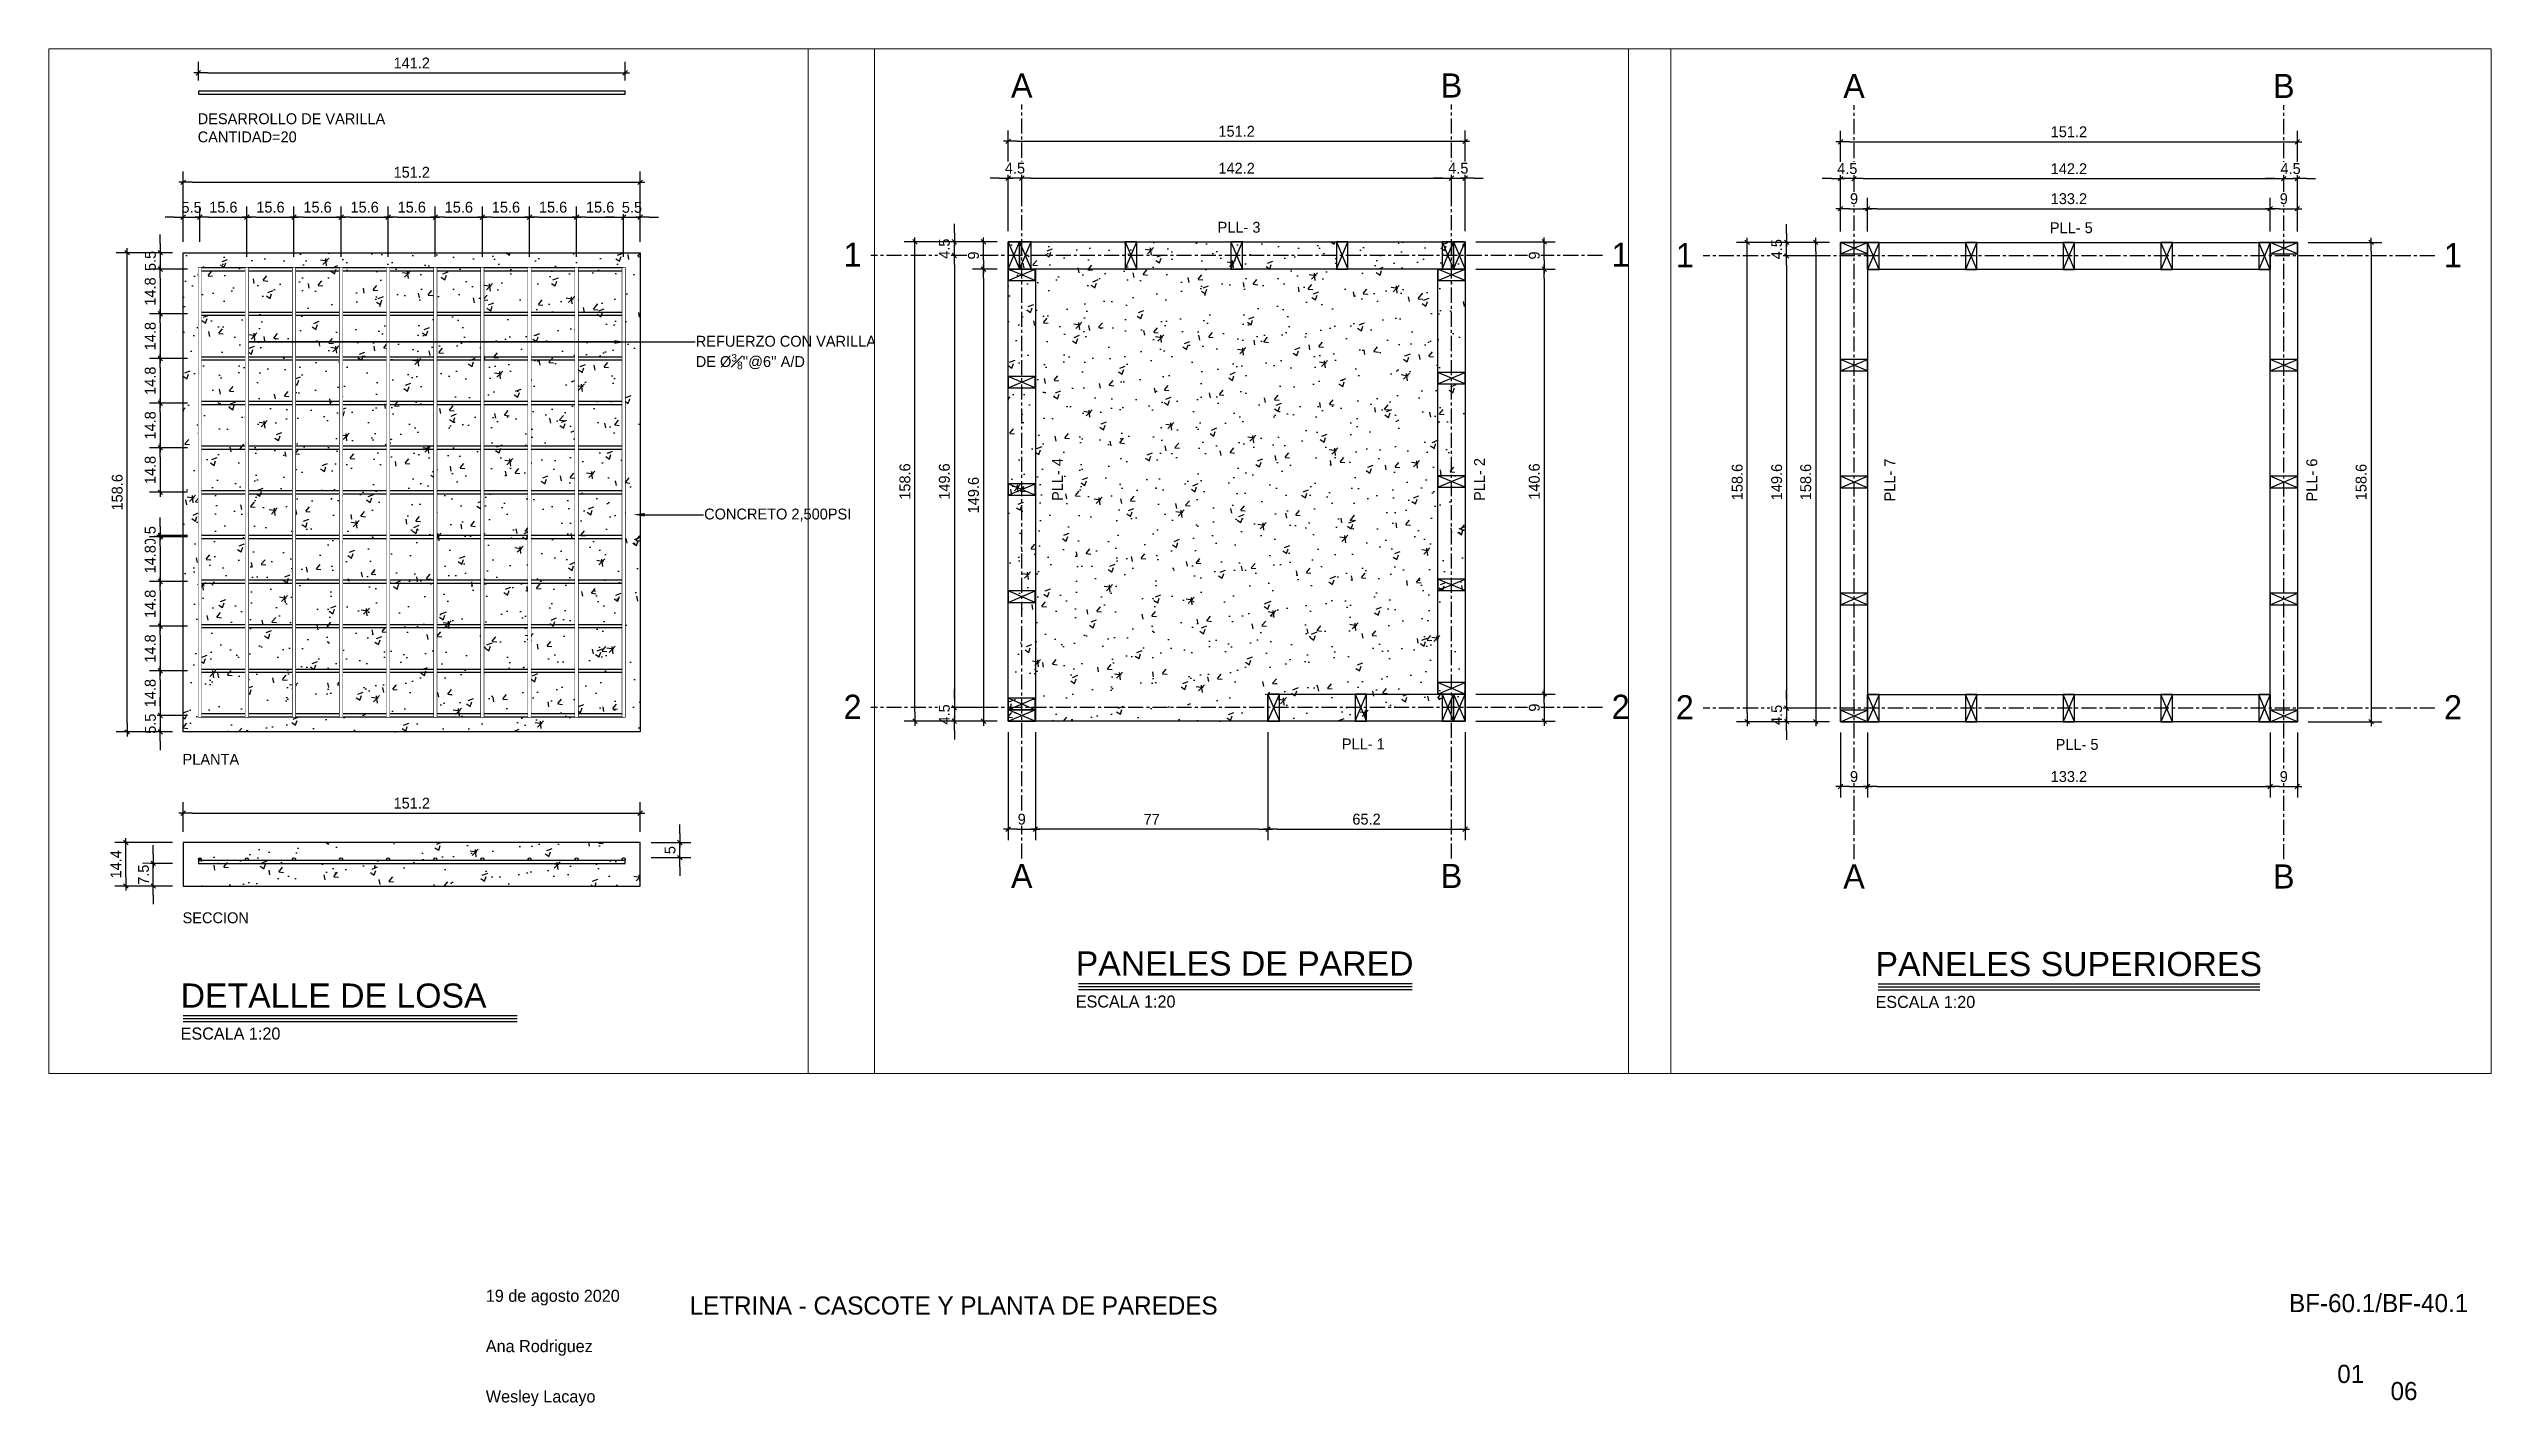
# Paper-space layout '01' of a CAD drawing. Header units: millimetres. Extents: x 90.7 to 131.1, y 309.4 to 331.9.
# The model-space entities are those that its viewports show. They can reach past a viewport. Long polylines and large blocks are cut down to what shows.
import ezdxf
from ezdxf import colors
from ezdxf.entities.mleader import LeaderData, LeaderLine
from ezdxf.enums import TextEntityAlignment as Align
from ezdxf.math import Vec2, Vec3

# ---------------------------------------------------------------- set-up
doc = ezdxf.new("R2010")
doc.units = ezdxf.units.MM
doc.set_wipeout_variables(frame=1)
doc.linetypes.add('CENTER', pattern=[2, 1.25, -0.25, 0.25, -0.25])
for name, color, linetype in [('0 @ 0.2', 7, 'Continuous'), ('EJES', 2, 'CENTER'), ('EJES @ 0.2', 2, 'CENTER'), ('PANELES', 2, 'Continuous'), ('TEXTO', 2, 'Continuous'), ('TEXTO @ 0.2', 2, 'Continuous'), ('TEXTOS TITULOS @ 0.2', 3, 'Continuous')]:
    doc.layers.add(name, color=color, linetype=linetype)
doc.styles.add('century gothic', font='GOTHIC.TTF')
doc.styles.add('NOTAS', font='GOTHIC.TTF')
doc.styles.add('SMCtitulos', font='sanss___.ttf')
doc.styles.get("Standard").update_dxf_attribs({"font": 'arial.ttf'})
doc.dimstyles.new('ANOTATIVE CM SMCONSTRUCCIONES', dxfattribs={"dimscale": 0, "dimtxt": 0.18, "dimasz": 0.15, "dimexe": 0.18, "dimexo": 0.18, "dimgap": 0.07, "dimtad": 1, "dimdec": 1, "dimlfac": 100, "dimdsep": 46, "dimtxsty": 'century gothic', "dimblk1": 'FLECHA1', "dimblk2": 'FLECHA1', "dimsah": 1, "dimcen": 0.18, "dimdle": 0.075, "dimclrd": 1, "dimclre": 1, "dimclrt": 2, "dimaunit": 1, "dimadec": 0, "dimazin": 2, "dimtfac": 0.75, "dimtdec": 1, "dimtix": 1, "dimtmove": 2, "dimatfit": 3, "dimfxl": 0.09, "dimtvp": 1.5, "dimtfill": 1, "dimtolj": 1, "dimtzin": 0, "dimarcsym": 0})

psp = doc.layouts.new('01')

# ---------------------------------------------------------------- texts
at = {"layer": 'TEXTO', "color": 2, "attachment_point": 1, "style": 'century gothic'}
for s, insert, char_height, width in [('19 de agosto 2020', (97.885, 311.32), 0.2, 3.7301), ('BF-60.1/BF-40.1', (127.726, 311.249), 0.3, 3.7301), ('{\\H3.3333x;LETRINA - CASCOTE Y PLANTA DE PAREDES}', (101.257, 311.209), 0.09, 8.48229), ('Ana Rodriguez', (97.885, 310.487), 0.2, 3.7301), ('01', (128.524, 310.077), 0.3, 3.7301), ('Wesley Lacayo', (97.885, 309.654), 0.2, 3.7301), ('06', (129.406, 309.793), 0.3, 3.7301)]:
    psp.add_mtext(s, dxfattribs=dict(at, insert=insert, char_height=char_height, width=width))

msp = doc.modelspace()

# ---------------------------------------------------------------- texts
at = {"layer": 'TEXTO @ 0.2', "color": 2, "char_height": 0.036, "attachment_point": 1, "style": 'century gothic'}
for s, insert, width in [('PLL- 5 ', (19470.9053, 4527.0528), 0.271168), ('PLL- 5 ', (19470.9243, 4525.3427), 0.271168), ('PLL- 3 ', (19470.9053, 4523.1455), 0.271168), ('PLL- 1 ', (19471.3167, 4521.4354), 0.271168), ('DESARROLLO DE VARILLA\\PCANTIDAD=20', (19489.7892, 4520.4009), 0.6651), ('PLANTA ', (19489.7392, 4518.2808), 0.095414), ('SECCION ', (19489.7392, 4517.7562), 0.095414)]:
    msp.add_mtext(s, dxfattribs=dict(at, insert=insert, width=width))
at = {"layer": 'TEXTO @ 0.2', "color": 2, "char_height": 0.036, "width": 0.271168, "attachment_point": 1, "rotation": 90, "style": 'century gothic'}
for s, insert in [('PLL- 7', (19470.3573, 4526.129)), ('PLL- 4', (19470.3573, 4522.2217))]:
    msp.add_mtext(s, dxfattribs=dict(at, insert=insert))

# ---------------------------------------------------------------- blocks, each defined once
blk = doc.blocks.new('ejes')
at = {"color": 2, "linetype": 'Continuous'}
blk.add_wipeout([(-0.109, 0.275), (-0.065, 0.291), (-0.006, 0.3), (0.06, 0.297), (0.095, 0.288), (0.16, 0.261), (0.183, 0.246), (0.215, 0.22), (0.241, 0.193), (0.271, 0.149), (0.271, 0.149), (0.292, 0.103), (0.304, 0.065), (0.309, 0.032), (0.31, 0.001), (0.309, -0.027), (0.309, -0.027), (0.3, -0.077), (0.288, -0.113), (0.279, -0.133), (0.259, -0.168), (0.238, -0.195), (0.219, -0.215), (0.19, -0.24), (0.159, -0.26), (0.125, -0.277), (0.089, -0.289), (0.046, -0.297), (0.01, -0.299), (-0.037, -0.296), (-0.069, -0.289), (-0.097, -0.279), (-0.144, -0.256), (-0.171, -0.238), (-0.192, -0.221), (-0.215, -0.197), (-0.215, -0.197), (-0.257, -0.136), (-0.272, -0.101), (-0.272, -0.101), (-0.287, -0.034), (-0.29, 0.001), (-0.287, 0.036), (-0.281, 0.07), (-0.273, 0.099), (-0.258, 0.134), (-0.234, 0.174), (-0.216, 0.198), (-0.197, 0.217), (-0.175, 0.236), (-0.154, 0.251), (-0.126, 0.268), (-0.126, 0.268), (-0.118, 0.272)], dxfattribs=at)
at = {"layer": 'EJES', "color": 3}
blk.add_attdef('EJES', text='', height=0.3, dxfattribs=at).set_placement((0.01, -0.174), align=Align.CENTER)
blk = doc.blocks.new('LL')
at = {"layer": 'PANELES'}
for p, q in [((19468.3744, 4520.8214), (19468.4124, 4520.7314)), ((19468.3744, 4520.7314), (19468.4124, 4520.8214))]:
    blk.add_line(p, q, dxfattribs=at)
blk.add_lwpolyline([(19468.3744, 4520.7314), (19468.4124, 4520.7314), (19468.4124, 4520.8214), (19468.3744, 4520.8214)], close=True, dxfattribs=at)
blk = doc.blocks.new('*U680')
at = {"color": 2}
blk.add_line((0, 0.052), (5.524, 0.052), dxfattribs=at)
at = {"color": 250}
blk.add_line((0, 0), (5.524, 0), dxfattribs=at)
at = {"color": 7}
blk.add_line((0, -0.047), (5.524, -0.047), dxfattribs=at)
at = {"color": 0, "linetype": 'ByBlock', "lineweight": -2, "style": 'NOTAS'}
for tag, p in [('1TITLE', (0.027, 1.014)), ('2TITLE', (-0.043, 0.181))]:
    blk.add_attdef(tag, p, '', height=0.3, dxfattribs=at)
blk.add_attdef('SCALE', text='', height=0.18, dxfattribs=at).set_placement((-0.043, -0.148), align=Align.TOP_LEFT)
blk = doc.blocks.new('FLECHA1')
at = {"color": 1}
blk.add_line((-1, 0), (0.5, 0), dxfattribs=at)
at = {"color": 4}
blk.add_line((-0.25, -0.25), (0.25, 0.25), dxfattribs=at)
blk = doc.blocks.new('*D682')
at = {"color": 1, "lineweight": -2, "transparency": 16777216}
for p, q in [((19470.257, 4523.232), (19470.257, 4523.3261)), ((19471.6794, 4523.232), (19471.6794, 4523.3261)), ((19470.287, 4523.2901), (19471.6494, 4523.2901))]:
    blk.add_line(p, q, dxfattribs=at)
at = {"layer": 'Defpoints', "color": 0, "transparency": 16777216}
for p in [(19471.6794, 4523.2901), (19470.257, 4523.196), (19471.6794, 4523.196)]:
    blk.add_point(p, dxfattribs=at)
at = {"color": 1, "lineweight": -2, "transparency": 16777216, "xscale": 0.03, "yscale": 0.03, "zscale": 0.03, "rotation": 180}
blk.add_blockref('FLECHA1', (19470.257, 4523.2901), dxfattribs=at)
at = {"color": 1, "lineweight": -2, "transparency": 16777216, "xscale": 0.03, "yscale": 0.03, "zscale": 0.03}
blk.add_blockref('FLECHA1', (19471.6794, 4523.2901), dxfattribs=at)
at = {"color": 2, "transparency": 16777216, "insert": (19470.9682, 4523.3229), "char_height": 0.036, "attachment_point": 5, "style": 'century gothic', "bg_fill": 3, "box_fill_scale": 1.1, "bg_fill_color": 256, "bg_fill_true_color": 13158600, "bg_fill_transparency": 0}
blk.add_mtext('\\A1;142.2', dxfattribs=at)
blk = doc.blocks.new('*D683')
at = {"color": 1, "lineweight": -2, "transparency": 16777216}
for p, q in [((19470.212, 4523.115), (19470.212, 4523.448)), ((19470.242, 4523.412), (19471.6944, 4523.412)), ((19471.7244, 4523.115), (19471.7244, 4523.448))]:
    blk.add_line(p, q, dxfattribs=at)
at = {"layer": 'Defpoints', "color": 0, "transparency": 16777216}
for p in [(19471.7244, 4523.412), (19470.212, 4523.079), (19471.7244, 4523.079)]:
    blk.add_point(p, dxfattribs=at)
at = {"color": 1, "lineweight": -2, "transparency": 16777216, "xscale": 0.03, "yscale": 0.03, "zscale": 0.03, "rotation": 180}
blk.add_blockref('FLECHA1', (19470.212, 4523.412), dxfattribs=at)
at = {"color": 1, "lineweight": -2, "transparency": 16777216, "xscale": 0.03, "yscale": 0.03, "zscale": 0.03}
blk.add_blockref('FLECHA1', (19471.7244, 4523.412), dxfattribs=at)
at = {"color": 2, "transparency": 16777216, "insert": (19470.9682, 4523.445), "char_height": 0.036, "attachment_point": 5, "style": 'century gothic', "bg_fill": 3, "box_fill_scale": 1.1, "bg_fill_color": 256, "bg_fill_true_color": 13158600, "bg_fill_transparency": 0}
blk.add_mtext('\\A1;151.2', dxfattribs=at)
blk = doc.blocks.new('*D684')
at = {"color": 1, "lineweight": -2, "transparency": 16777216}
for p, q in [((19470.212, 4523.2905), (19470.212, 4523.3261)), ((19470.257, 4523.2905), (19470.257, 4523.3261)), ((19470.182, 4523.2901), (19470.152, 4523.2901)), ((19470.257, 4523.2901), (19470.212, 4523.2901)), ((19470.287, 4523.2901), (19470.317, 4523.2901))]:
    blk.add_line(p, q, dxfattribs=at)
at = {"layer": 'Defpoints', "color": 0, "transparency": 16777216}
for p in [(19470.212, 4523.2545), (19470.257, 4523.2545)]:
    blk.add_point(p, dxfattribs=at)
at = {"color": 1, "lineweight": -2, "transparency": 16777216, "xscale": 0.03, "yscale": 0.03, "zscale": 0.03}
blk.add_blockref('FLECHA1', (19470.212, 4523.2901), dxfattribs=at)
at = {"color": 1, "lineweight": -2, "transparency": 16777216, "xscale": 0.03, "yscale": 0.03, "zscale": 0.03, "rotation": 180}
blk.add_blockref('FLECHA1', (19470.257, 4523.2901), dxfattribs=at)
at = {"color": 2, "transparency": 16777216, "insert": (19470.2345, 4523.323), "char_height": 0.036, "attachment_point": 5, "style": 'century gothic', "bg_fill": 3, "box_fill_scale": 1.1, "bg_fill_color": 256, "bg_fill_true_color": 13158600, "bg_fill_transparency": 0}
blk.add_mtext('\\A1;4.5', dxfattribs=at)
at = {"layer": 'Defpoints', "color": 0, "transparency": 16777216}
blk.add_point((19470.212, 4523.2901), dxfattribs=at)
blk = doc.blocks.new('*D685')
at = {"color": 1, "lineweight": -2, "transparency": 16777216}
for p, q in [((19471.6794, 4523.2752), (19471.6794, 4523.3261)), ((19471.7244, 4523.2752), (19471.7244, 4523.3261)), ((19471.6494, 4523.2901), (19471.6194, 4523.2901)), ((19471.6794, 4523.2901), (19471.7244, 4523.2901)), ((19471.7544, 4523.2901), (19471.7844, 4523.2901))]:
    blk.add_line(p, q, dxfattribs=at)
at = {"layer": 'Defpoints', "color": 0, "transparency": 16777216}
for p in [(19471.6794, 4523.2392), (19471.7244, 4523.2392)]:
    blk.add_point(p, dxfattribs=at)
at = {"color": 1, "lineweight": -2, "transparency": 16777216, "xscale": 0.03, "yscale": 0.03, "zscale": 0.03}
blk.add_blockref('FLECHA1', (19471.6794, 4523.2901), dxfattribs=at)
at = {"color": 1, "lineweight": -2, "transparency": 16777216, "xscale": 0.03, "yscale": 0.03, "zscale": 0.03, "rotation": 180}
blk.add_blockref('FLECHA1', (19471.7244, 4523.2901), dxfattribs=at)
at = {"color": 2, "transparency": 16777216, "insert": (19471.7019, 4523.323), "char_height": 0.036, "attachment_point": 5, "style": 'century gothic', "bg_fill": 3, "box_fill_scale": 1.1, "bg_fill_color": 256, "bg_fill_true_color": 13158600, "bg_fill_transparency": 0}
blk.add_mtext('\\A1;4.5', dxfattribs=at)
at = {"layer": 'Defpoints', "color": 0, "transparency": 16777216}
blk.add_point((19471.7244, 4523.2901), dxfattribs=at)
blk = doc.blocks.new('*D686')
at = {"color": 1, "lineweight": -2, "transparency": 16777216}
for p, q in [((19470.176, 4523.034), (19469.9979, 4523.034)), ((19470.0339, 4523.004), (19470.0339, 4521.5676)), ((19470.176, 4521.5376), (19469.9979, 4521.5376))]:
    blk.add_line(p, q, dxfattribs=at)
at = {"layer": 'Defpoints', "color": 0, "transparency": 16777216}
for p in [(19470.212, 4523.034), (19470.0339, 4521.5376), (19470.212, 4521.5376)]:
    blk.add_point(p, dxfattribs=at)
at = {"color": 1, "lineweight": -2, "transparency": 16777216, "xscale": 0.03, "yscale": 0.03, "zscale": 0.03}
for p, rotation in [((19470.0339, 4523.034), 90), ((19470.0339, 4521.5376), 270)]:
    blk.add_blockref('FLECHA1', p, dxfattribs=dict(at, rotation=rotation))
at = {"color": 2, "transparency": 16777216, "insert": (19470.001, 4522.2858), "char_height": 0.036, "attachment_point": 5, "rotation": 90, "style": 'century gothic', "bg_fill": 3, "box_fill_scale": 1.1, "bg_fill_color": 256, "bg_fill_true_color": 13158600, "bg_fill_transparency": 0}
blk.add_mtext('\\A1;149.6', dxfattribs=at)
blk = doc.blocks.new('*D687')
at = {"color": 1, "lineweight": -2, "transparency": 16777216}
for p, q in [((19470.176, 4523.079), (19469.9979, 4523.079)), ((19470.0339, 4523.109), (19470.0339, 4523.139)), ((19470.0339, 4523.034), (19470.0339, 4523.079)), ((19470.158, 4523.034), (19469.9979, 4523.034)), ((19470.0339, 4523.004), (19470.0339, 4522.974))]:
    blk.add_line(p, q, dxfattribs=at)
at = {"layer": 'Defpoints', "color": 0, "transparency": 16777216}
for p in [(19470.212, 4523.079), (19470.194, 4523.034)]:
    blk.add_point(p, dxfattribs=at)
at = {"color": 1, "lineweight": -2, "transparency": 16777216, "xscale": 0.03, "yscale": 0.03, "zscale": 0.03}
for p, rotation in [((19470.0339, 4523.079), 270), ((19470.0339, 4523.034), 90)]:
    blk.add_blockref('FLECHA1', p, dxfattribs=dict(at, rotation=rotation))
at = {"color": 2, "transparency": 16777216, "insert": (19470.001, 4523.0565), "char_height": 0.036, "attachment_point": 5, "rotation": 90, "style": 'century gothic', "bg_fill": 3, "box_fill_scale": 1.1, "bg_fill_color": 256, "bg_fill_true_color": 13158600, "bg_fill_transparency": 0}
blk.add_mtext('\\A1;4.5', dxfattribs=at)
at = {"layer": 'Defpoints', "color": 0, "transparency": 16777216}
blk.add_point((19470.0339, 4523.079), dxfattribs=at)
blk = doc.blocks.new('*D688')
at = {"color": 1, "lineweight": -2, "transparency": 16777216}
for p, q in [((19470.1331, 4521.5376), (19469.9979, 4521.5376)), ((19470.0339, 4521.5676), (19470.0339, 4521.5976)), ((19470.0339, 4521.5376), (19470.0339, 4521.4926)), ((19470.176, 4521.4926), (19469.9979, 4521.4926)), ((19470.0339, 4521.4626), (19470.0339, 4521.4326))]:
    blk.add_line(p, q, dxfattribs=at)
at = {"layer": 'Defpoints', "color": 0, "transparency": 16777216}
for p in [(19470.1691, 4521.5376), (19470.212, 4521.4926)]:
    blk.add_point(p, dxfattribs=at)
at = {"color": 1, "lineweight": -2, "transparency": 16777216, "xscale": 0.03, "yscale": 0.03, "zscale": 0.03}
for p, rotation in [((19470.0339, 4521.5376), 270), ((19470.0339, 4521.4926), 90)]:
    blk.add_blockref('FLECHA1', p, dxfattribs=dict(at, rotation=rotation))
at = {"color": 2, "transparency": 16777216, "insert": (19470.001, 4521.5151), "char_height": 0.036, "attachment_point": 5, "rotation": 90, "style": 'century gothic', "bg_fill": 3, "box_fill_scale": 1.1, "bg_fill_color": 256, "bg_fill_true_color": 13158600, "bg_fill_transparency": 0}
blk.add_mtext('\\A1;4.5', dxfattribs=at)
at = {"layer": 'Defpoints', "color": 0, "transparency": 16777216}
blk.add_point((19470.0339, 4521.4926), dxfattribs=at)
blk = doc.blocks.new('*D689')
at = {"color": 1, "lineweight": -2, "transparency": 16777216}
for p, q in [((19470.176, 4523.079), (19469.8675, 4523.079)), ((19469.9035, 4521.5226), (19469.9035, 4523.049)), ((19470.176, 4521.4926), (19469.8675, 4521.4926))]:
    blk.add_line(p, q, dxfattribs=at)
at = {"layer": 'Defpoints', "color": 0, "transparency": 16777216}
for p in [(19469.9035, 4523.079), (19470.212, 4523.079), (19470.212, 4521.4926)]:
    blk.add_point(p, dxfattribs=at)
at = {"color": 1, "lineweight": -2, "transparency": 16777216, "xscale": 0.03, "yscale": 0.03, "zscale": 0.03}
for p, rotation in [((19469.9035, 4523.079), 90), ((19469.9035, 4521.4926), 270)]:
    blk.add_blockref('FLECHA1', p, dxfattribs=dict(at, rotation=rotation))
at = {"color": 2, "transparency": 16777216, "insert": (19469.8706, 4522.2858), "char_height": 0.036, "attachment_point": 5, "rotation": 90, "style": 'century gothic', "bg_fill": 3, "box_fill_scale": 1.1, "bg_fill_color": 256, "bg_fill_true_color": 13158600, "bg_fill_transparency": 0}
blk.add_mtext('\\A1;158.6', dxfattribs=at)
blk = doc.blocks.new('*D690')
at = {"color": 1, "lineweight": -2, "transparency": 16777216}
for p, q in [((19470.176, 4522.989), (19470.0942, 4522.989)), ((19470.1302, 4522.959), (19470.1302, 4521.5226)), ((19470.176, 4521.4926), (19470.0942, 4521.4926))]:
    blk.add_line(p, q, dxfattribs=at)
at = {"layer": 'Defpoints', "color": 0, "transparency": 16777216}
for p in [(19470.212, 4522.989), (19470.1302, 4521.4926), (19470.212, 4521.4926)]:
    blk.add_point(p, dxfattribs=at)
at = {"color": 1, "lineweight": -2, "transparency": 16777216, "xscale": 0.03, "yscale": 0.03, "zscale": 0.03}
for p, rotation in [((19470.1302, 4522.989), 90), ((19470.1302, 4521.4926), 270)]:
    blk.add_blockref('FLECHA1', p, dxfattribs=dict(at, rotation=rotation))
at = {"color": 2, "transparency": 16777216, "insert": (19470.0973, 4522.2408), "char_height": 0.036, "attachment_point": 5, "rotation": 90, "style": 'century gothic', "bg_fill": 3, "box_fill_scale": 1.1, "bg_fill_color": 256, "bg_fill_true_color": 13158600, "bg_fill_transparency": 0}
blk.add_mtext('\\A1;149.6', dxfattribs=at)
blk = doc.blocks.new('*D691')
at = {"color": 1, "lineweight": -2, "transparency": 16777216}
for p, q in [((19470.176, 4523.079), (19470.0942, 4523.079)), ((19470.176, 4522.989), (19470.0942, 4522.989)), ((19470.1302, 4523.019), (19470.1302, 4523.049))]:
    blk.add_line(p, q, dxfattribs=at)
at = {"layer": 'Defpoints', "color": 0, "transparency": 16777216}
for p in [(19470.212, 4523.079), (19470.212, 4522.989)]:
    blk.add_point(p, dxfattribs=at)
at = {"color": 1, "lineweight": -2, "transparency": 16777216, "xscale": 0.03, "yscale": 0.03, "zscale": 0.03}
for p, rotation in [((19470.1302, 4523.079), 90), ((19470.1302, 4522.989), 270)]:
    blk.add_blockref('FLECHA1', p, dxfattribs=dict(at, rotation=rotation))
at = {"color": 2, "transparency": 16777216, "insert": (19470.0973, 4523.034), "char_height": 0.036, "attachment_point": 5, "rotation": 90, "style": 'century gothic', "bg_fill": 3, "box_fill_scale": 1.1, "bg_fill_color": 256, "bg_fill_true_color": 13158600, "bg_fill_transparency": 0}
blk.add_mtext('\\A1;9', dxfattribs=at)
at = {"layer": 'Defpoints', "color": 0, "transparency": 16777216}
blk.add_point((19470.1302, 4523.079), dxfattribs=at)
blk = doc.blocks.new('*D692')
at = {"color": 1, "lineweight": -2, "transparency": 16777216}
for p, q in [((19471.7604, 4522.989), (19472.0225, 4522.989)), ((19471.9865, 4522.959), (19471.9865, 4521.6126)), ((19471.7604, 4521.5826), (19472.0225, 4521.5826))]:
    blk.add_line(p, q, dxfattribs=at)
at = {"layer": 'Defpoints', "color": 0, "transparency": 16777216}
for p in [(19471.7244, 4522.989), (19471.7244, 4521.5826), (19471.9865, 4521.5826)]:
    blk.add_point(p, dxfattribs=at)
at = {"color": 1, "lineweight": -2, "transparency": 16777216, "xscale": 0.03, "yscale": 0.03, "zscale": 0.03}
for p, rotation in [((19471.9865, 4522.989), 90), ((19471.9865, 4521.5826), 270)]:
    blk.add_blockref('FLECHA1', p, dxfattribs=dict(at, rotation=rotation))
at = {"color": 2, "transparency": 16777216, "insert": (19471.9536, 4522.2858), "char_height": 0.036, "attachment_point": 5, "rotation": 90, "style": 'century gothic', "bg_fill": 3, "box_fill_scale": 1.1, "bg_fill_color": 256, "bg_fill_true_color": 13158600, "bg_fill_transparency": 0}
blk.add_mtext('\\A1;140.6', dxfattribs=at)
blk = doc.blocks.new('*D693')
at = {"color": 1, "lineweight": -2, "transparency": 16777216}
for p, q in [((19471.072, 4521.4566), (19471.072, 4521.0993)), ((19471.7244, 4521.4566), (19471.7244, 4521.0993)), ((19471.102, 4521.1353), (19471.6944, 4521.1353))]:
    blk.add_line(p, q, dxfattribs=at)
at = {"layer": 'Defpoints', "color": 0, "transparency": 16777216}
for p in [(19471.072, 4521.4926), (19471.7244, 4521.4926), (19471.7244, 4521.1353)]:
    blk.add_point(p, dxfattribs=at)
at = {"color": 1, "lineweight": -2, "transparency": 16777216, "xscale": 0.03, "yscale": 0.03, "zscale": 0.03, "rotation": 180}
blk.add_blockref('FLECHA1', (19471.072, 4521.1353), dxfattribs=at)
at = {"color": 1, "lineweight": -2, "transparency": 16777216, "xscale": 0.03, "yscale": 0.03, "zscale": 0.03}
blk.add_blockref('FLECHA1', (19471.7244, 4521.1353), dxfattribs=at)
at = {"color": 2, "transparency": 16777216, "insert": (19471.3982, 4521.1682), "char_height": 0.036, "attachment_point": 5, "style": 'century gothic', "bg_fill": 3, "box_fill_scale": 1.1, "bg_fill_color": 256, "bg_fill_true_color": 13158600, "bg_fill_transparency": 0}
blk.add_mtext('\\A1;65.2', dxfattribs=at)
blk = doc.blocks.new('*D697')
at = {"color": 1, "lineweight": -2, "transparency": 16777216}
for p, q in [((19470.302, 4521.4566), (19470.302, 4521.0993)), ((19471.072, 4521.4566), (19471.072, 4521.0993)), ((19471.042, 4521.1353), (19470.332, 4521.1353))]:
    blk.add_line(p, q, dxfattribs=at)
at = {"layer": 'Defpoints', "color": 0, "transparency": 16777216}
for p in [(19470.302, 4521.4926), (19471.072, 4521.4926), (19470.302, 4521.1353)]:
    blk.add_point(p, dxfattribs=at)
at = {"color": 1, "lineweight": -2, "transparency": 16777216, "xscale": 0.03, "yscale": 0.03, "zscale": 0.03, "rotation": 180}
blk.add_blockref('FLECHA1', (19470.302, 4521.1353), dxfattribs=at)
at = {"color": 1, "lineweight": -2, "transparency": 16777216, "xscale": 0.03, "yscale": 0.03, "zscale": 0.03}
blk.add_blockref('FLECHA1', (19471.072, 4521.1353), dxfattribs=at)
at = {"color": 2, "transparency": 16777216, "insert": (19470.687, 4521.1677), "char_height": 0.036, "attachment_point": 5, "style": 'century gothic', "bg_fill": 3, "box_fill_scale": 1.1, "bg_fill_color": 256, "bg_fill_true_color": 13158600, "bg_fill_transparency": 0}
blk.add_mtext('\\A1;77', dxfattribs=at)
blk = doc.blocks.new('*D698')
at = {"color": 1, "lineweight": -2, "transparency": 16777216}
for p, q in [((19470.212, 4521.4566), (19470.212, 4521.0993)), ((19470.302, 4521.4566), (19470.302, 4521.0993)), ((19470.242, 4521.1353), (19470.272, 4521.1353))]:
    blk.add_line(p, q, dxfattribs=at)
at = {"layer": 'Defpoints', "color": 0, "transparency": 16777216}
for p in [(19470.212, 4521.4926), (19470.302, 4521.4926)]:
    blk.add_point(p, dxfattribs=at)
at = {"color": 1, "lineweight": -2, "transparency": 16777216, "xscale": 0.03, "yscale": 0.03, "zscale": 0.03, "rotation": 180}
blk.add_blockref('FLECHA1', (19470.212, 4521.1353), dxfattribs=at)
at = {"color": 1, "lineweight": -2, "transparency": 16777216, "xscale": 0.03, "yscale": 0.03, "zscale": 0.03}
blk.add_blockref('FLECHA1', (19470.302, 4521.1353), dxfattribs=at)
at = {"color": 2, "transparency": 16777216, "insert": (19470.257, 4521.1682), "char_height": 0.036, "attachment_point": 5, "style": 'century gothic', "bg_fill": 3, "box_fill_scale": 1.1, "bg_fill_color": 256, "bg_fill_true_color": 13158600, "bg_fill_transparency": 0}
blk.add_mtext('\\A1;9', dxfattribs=at)
at = {"layer": 'Defpoints', "color": 0, "transparency": 16777216}
blk.add_point((19470.302, 4521.1353), dxfattribs=at)
blk = doc.blocks.new('*D699')
at = {"color": 1, "lineweight": -2, "transparency": 16777216}
for p, q in [((19471.7604, 4523.079), (19472.0225, 4523.079)), ((19471.7604, 4522.989), (19472.0225, 4522.989)), ((19471.9865, 4523.019), (19471.9865, 4523.049))]:
    blk.add_line(p, q, dxfattribs=at)
at = {"layer": 'Defpoints', "color": 0, "transparency": 16777216}
for p in [(19471.7244, 4523.079), (19471.7244, 4522.989)]:
    blk.add_point(p, dxfattribs=at)
at = {"color": 1, "lineweight": -2, "transparency": 16777216, "xscale": 0.03, "yscale": 0.03, "zscale": 0.03}
for p, rotation in [((19471.9865, 4523.079), 90), ((19471.9865, 4522.989), 270)]:
    blk.add_blockref('FLECHA1', p, dxfattribs=dict(at, rotation=rotation))
at = {"color": 2, "transparency": 16777216, "insert": (19471.9536, 4523.034), "char_height": 0.036, "attachment_point": 5, "rotation": 90, "style": 'century gothic', "bg_fill": 3, "box_fill_scale": 1.1, "bg_fill_color": 256, "bg_fill_true_color": 13158600, "bg_fill_transparency": 0}
blk.add_mtext('\\A1;9', dxfattribs=at)
at = {"layer": 'Defpoints', "color": 0, "transparency": 16777216}
blk.add_point((19471.9865, 4523.079), dxfattribs=at)
blk = doc.blocks.new('*D700')
at = {"color": 1, "lineweight": -2, "transparency": 16777216}
for p, q in [((19471.7604, 4521.5826), (19472.0225, 4521.5826)), ((19471.9865, 4521.5526), (19471.9865, 4521.5226)), ((19471.7604, 4521.4926), (19472.0225, 4521.4926))]:
    blk.add_line(p, q, dxfattribs=at)
at = {"layer": 'Defpoints', "color": 0, "transparency": 16777216}
for p in [(19471.7244, 4521.5826), (19471.7244, 4521.4926)]:
    blk.add_point(p, dxfattribs=at)
at = {"color": 1, "lineweight": -2, "transparency": 16777216, "xscale": 0.03, "yscale": 0.03, "zscale": 0.03}
for p, rotation in [((19471.9865, 4521.5826), 90), ((19471.9865, 4521.4926), 270)]:
    blk.add_blockref('FLECHA1', p, dxfattribs=dict(at, rotation=rotation))
at = {"color": 2, "transparency": 16777216, "insert": (19471.9536, 4521.5376), "char_height": 0.036, "attachment_point": 5, "rotation": 90, "style": 'century gothic', "bg_fill": 3, "box_fill_scale": 1.1, "bg_fill_color": 256, "bg_fill_true_color": 13158600, "bg_fill_transparency": 0}
blk.add_mtext('\\A1;9', dxfattribs=at)
at = {"layer": 'Defpoints', "color": 0, "transparency": 16777216}
blk.add_point((19471.9865, 4521.4926), dxfattribs=at)
blk = doc.blocks.new('*D859')
at = {"color": 1, "lineweight": -2, "transparency": 16777216}
for p, q in [((19489.7414, 4519.9756), (19489.7414, 4520.0929)), ((19489.7962, 4519.9756), (19489.7962, 4520.0929)), ((19489.7114, 4520.0569), (19489.6814, 4520.0569)), ((19489.7414, 4520.0569), (19489.7962, 4520.0569)), ((19489.8262, 4520.0569), (19489.8562, 4520.0569))]:
    blk.add_line(p, q, dxfattribs=at)
at = {"layer": 'Defpoints', "color": 0, "transparency": 16777216}
for p in [(19489.7414, 4519.9396), (19489.7962, 4519.9396)]:
    blk.add_point(p, dxfattribs=at)
at = {"color": 1, "lineweight": -2, "transparency": 16777216, "xscale": 0.03, "yscale": 0.03, "zscale": 0.03}
blk.add_blockref('FLECHA1', (19489.7414, 4520.0569), dxfattribs=at)
at = {"color": 1, "lineweight": -2, "transparency": 16777216, "xscale": 0.03, "yscale": 0.03, "zscale": 0.03, "rotation": 180}
blk.add_blockref('FLECHA1', (19489.7962, 4520.0569), dxfattribs=at)
at = {"color": 2, "transparency": 16777216, "insert": (19489.7688, 4520.0894), "char_height": 0.036, "attachment_point": 5, "style": 'century gothic', "bg_fill": 3, "box_fill_scale": 1.1, "bg_fill_color": 256, "bg_fill_true_color": 13158600, "bg_fill_transparency": 0}
blk.add_mtext('\\A1;5.5', dxfattribs=at)
at = {"layer": 'Defpoints', "color": 0, "transparency": 16777216}
blk.add_point((19489.7962, 4520.0569), dxfattribs=at)
blk = doc.blocks.new('*D860')
at = {"color": 1, "lineweight": -2, "transparency": 16777216}
for p, q in [((19489.7962, 4519.9756), (19489.7962, 4520.0929)), ((19489.952, 4519.9256), (19489.952, 4520.0929)), ((19489.8262, 4520.0569), (19489.922, 4520.0569))]:
    blk.add_line(p, q, dxfattribs=at)
at = {"layer": 'Defpoints', "color": 0, "transparency": 16777216}
for p in [(19489.7962, 4519.9396), (19489.952, 4519.8896)]:
    blk.add_point(p, dxfattribs=at)
at = {"color": 1, "lineweight": -2, "transparency": 16777216, "xscale": 0.03, "yscale": 0.03, "zscale": 0.03, "rotation": 180}
blk.add_blockref('FLECHA1', (19489.7962, 4520.0569), dxfattribs=at)
at = {"color": 1, "lineweight": -2, "transparency": 16777216, "xscale": 0.03, "yscale": 0.03, "zscale": 0.03}
blk.add_blockref('FLECHA1', (19489.952, 4520.0569), dxfattribs=at)
at = {"color": 2, "transparency": 16777216, "insert": (19489.8741, 4520.0898), "char_height": 0.036, "attachment_point": 5, "style": 'century gothic', "bg_fill": 3, "box_fill_scale": 1.1, "bg_fill_color": 256, "bg_fill_true_color": 13158600, "bg_fill_transparency": 0}
blk.add_mtext('\\A1;15.6', dxfattribs=at)
at = {"layer": 'Defpoints', "color": 0, "transparency": 16777216}
blk.add_point((19489.952, 4520.0569), dxfattribs=at)
blk = doc.blocks.new('*D861')
at = {"color": 1, "lineweight": -2, "transparency": 16777216}
for p, q in [((19489.952, 4519.9256), (19489.952, 4520.0929)), ((19490.1079, 4519.9256), (19490.1079, 4520.0929)), ((19489.982, 4520.0569), (19490.0779, 4520.0569))]:
    blk.add_line(p, q, dxfattribs=at)
at = {"layer": 'Defpoints', "color": 0, "transparency": 16777216}
for p in [(19489.952, 4519.8896), (19490.1079, 4519.8896)]:
    blk.add_point(p, dxfattribs=at)
at = {"color": 1, "lineweight": -2, "transparency": 16777216, "xscale": 0.03, "yscale": 0.03, "zscale": 0.03, "rotation": 180}
blk.add_blockref('FLECHA1', (19489.952, 4520.0569), dxfattribs=at)
at = {"color": 1, "lineweight": -2, "transparency": 16777216, "xscale": 0.03, "yscale": 0.03, "zscale": 0.03}
blk.add_blockref('FLECHA1', (19490.1079, 4520.0569), dxfattribs=at)
at = {"color": 2, "transparency": 16777216, "insert": (19490.03, 4520.0898), "char_height": 0.036, "attachment_point": 5, "style": 'century gothic', "bg_fill": 3, "box_fill_scale": 1.1, "bg_fill_color": 256, "bg_fill_true_color": 13158600, "bg_fill_transparency": 0}
blk.add_mtext('\\A1;15.6', dxfattribs=at)
at = {"layer": 'Defpoints', "color": 0, "transparency": 16777216}
blk.add_point((19490.1079, 4520.0569), dxfattribs=at)
blk = doc.blocks.new('*D862')
at = {"color": 1, "lineweight": -2, "transparency": 16777216}
for p, q in [((19490.1079, 4519.9256), (19490.1079, 4520.0929)), ((19490.2638, 4519.9256), (19490.2638, 4520.0929)), ((19490.1379, 4520.0569), (19490.2338, 4520.0569))]:
    blk.add_line(p, q, dxfattribs=at)
at = {"layer": 'Defpoints', "color": 0, "transparency": 16777216}
for p in [(19490.1079, 4519.8896), (19490.2638, 4519.8896)]:
    blk.add_point(p, dxfattribs=at)
at = {"color": 1, "lineweight": -2, "transparency": 16777216, "xscale": 0.03, "yscale": 0.03, "zscale": 0.03, "rotation": 180}
blk.add_blockref('FLECHA1', (19490.1079, 4520.0569), dxfattribs=at)
at = {"color": 1, "lineweight": -2, "transparency": 16777216, "xscale": 0.03, "yscale": 0.03, "zscale": 0.03}
blk.add_blockref('FLECHA1', (19490.2638, 4520.0569), dxfattribs=at)
at = {"color": 2, "transparency": 16777216, "insert": (19490.1859, 4520.0898), "char_height": 0.036, "attachment_point": 5, "style": 'century gothic', "bg_fill": 3, "box_fill_scale": 1.1, "bg_fill_color": 256, "bg_fill_true_color": 13158600, "bg_fill_transparency": 0}
blk.add_mtext('\\A1;15.6', dxfattribs=at)
at = {"layer": 'Defpoints', "color": 0, "transparency": 16777216}
blk.add_point((19490.2638, 4520.0569), dxfattribs=at)
blk = doc.blocks.new('*D863')
at = {"color": 1, "lineweight": -2, "transparency": 16777216}
for p, q in [((19490.2638, 4519.9256), (19490.2638, 4520.0929)), ((19490.4197, 4519.9256), (19490.4197, 4520.0929)), ((19490.2938, 4520.0569), (19490.3897, 4520.0569))]:
    blk.add_line(p, q, dxfattribs=at)
at = {"layer": 'Defpoints', "color": 0, "transparency": 16777216}
for p in [(19490.2638, 4519.8896), (19490.4197, 4519.8896)]:
    blk.add_point(p, dxfattribs=at)
at = {"color": 1, "lineweight": -2, "transparency": 16777216, "xscale": 0.03, "yscale": 0.03, "zscale": 0.03, "rotation": 180}
blk.add_blockref('FLECHA1', (19490.2638, 4520.0569), dxfattribs=at)
at = {"color": 1, "lineweight": -2, "transparency": 16777216, "xscale": 0.03, "yscale": 0.03, "zscale": 0.03}
blk.add_blockref('FLECHA1', (19490.4197, 4520.0569), dxfattribs=at)
at = {"color": 2, "transparency": 16777216, "insert": (19490.3417, 4520.0898), "char_height": 0.036, "attachment_point": 5, "style": 'century gothic', "bg_fill": 3, "box_fill_scale": 1.1, "bg_fill_color": 256, "bg_fill_true_color": 13158600, "bg_fill_transparency": 0}
blk.add_mtext('\\A1;15.6', dxfattribs=at)
at = {"layer": 'Defpoints', "color": 0, "transparency": 16777216}
blk.add_point((19490.4197, 4520.0569), dxfattribs=at)
blk = doc.blocks.new('*D864')
at = {"color": 1, "lineweight": -2, "transparency": 16777216}
for p, q in [((19490.4197, 4519.9256), (19490.4197, 4520.0929)), ((19490.5756, 4519.9256), (19490.5756, 4520.0929)), ((19490.4497, 4520.0569), (19490.5456, 4520.0569))]:
    blk.add_line(p, q, dxfattribs=at)
at = {"layer": 'Defpoints', "color": 0, "transparency": 16777216}
for p in [(19490.4197, 4519.8896), (19490.5756, 4519.8896)]:
    blk.add_point(p, dxfattribs=at)
at = {"color": 1, "lineweight": -2, "transparency": 16777216, "xscale": 0.03, "yscale": 0.03, "zscale": 0.03, "rotation": 180}
blk.add_blockref('FLECHA1', (19490.4197, 4520.0569), dxfattribs=at)
at = {"color": 1, "lineweight": -2, "transparency": 16777216, "xscale": 0.03, "yscale": 0.03, "zscale": 0.03}
blk.add_blockref('FLECHA1', (19490.5756, 4520.0569), dxfattribs=at)
at = {"color": 2, "transparency": 16777216, "insert": (19490.4976, 4520.0898), "char_height": 0.036, "attachment_point": 5, "style": 'century gothic', "bg_fill": 3, "box_fill_scale": 1.1, "bg_fill_color": 256, "bg_fill_true_color": 13158600, "bg_fill_transparency": 0}
blk.add_mtext('\\A1;15.6', dxfattribs=at)
at = {"layer": 'Defpoints', "color": 0, "transparency": 16777216}
blk.add_point((19490.5756, 4520.0569), dxfattribs=at)
blk = doc.blocks.new('*D865')
at = {"color": 1, "lineweight": -2, "transparency": 16777216}
for p, q in [((19490.5756, 4519.9256), (19490.5756, 4520.0929)), ((19490.7314, 4519.9256), (19490.7314, 4520.0929)), ((19490.6056, 4520.0569), (19490.7014, 4520.0569))]:
    blk.add_line(p, q, dxfattribs=at)
at = {"layer": 'Defpoints', "color": 0, "transparency": 16777216}
for p in [(19490.5756, 4519.8896), (19490.7314, 4519.8896)]:
    blk.add_point(p, dxfattribs=at)
at = {"color": 1, "lineweight": -2, "transparency": 16777216, "xscale": 0.03, "yscale": 0.03, "zscale": 0.03, "rotation": 180}
blk.add_blockref('FLECHA1', (19490.5756, 4520.0569), dxfattribs=at)
at = {"color": 1, "lineweight": -2, "transparency": 16777216, "xscale": 0.03, "yscale": 0.03, "zscale": 0.03}
blk.add_blockref('FLECHA1', (19490.7314, 4520.0569), dxfattribs=at)
at = {"color": 2, "transparency": 16777216, "insert": (19490.6535, 4520.0898), "char_height": 0.036, "attachment_point": 5, "style": 'century gothic', "bg_fill": 3, "box_fill_scale": 1.1, "bg_fill_color": 256, "bg_fill_true_color": 13158600, "bg_fill_transparency": 0}
blk.add_mtext('\\A1;15.6', dxfattribs=at)
at = {"layer": 'Defpoints', "color": 0, "transparency": 16777216}
blk.add_point((19490.7314, 4520.0569), dxfattribs=at)
blk = doc.blocks.new('*D866')
at = {"color": 1, "lineweight": -2, "transparency": 16777216}
for p, q in [((19490.7314, 4519.9256), (19490.7314, 4520.0929)), ((19490.8873, 4519.9256), (19490.8873, 4520.0929)), ((19490.7614, 4520.0569), (19490.8573, 4520.0569))]:
    blk.add_line(p, q, dxfattribs=at)
at = {"layer": 'Defpoints', "color": 0, "transparency": 16777216}
for p in [(19490.7314, 4519.8896), (19490.8873, 4519.8896)]:
    blk.add_point(p, dxfattribs=at)
at = {"color": 1, "lineweight": -2, "transparency": 16777216, "xscale": 0.03, "yscale": 0.03, "zscale": 0.03, "rotation": 180}
blk.add_blockref('FLECHA1', (19490.7314, 4520.0569), dxfattribs=at)
at = {"color": 1, "lineweight": -2, "transparency": 16777216, "xscale": 0.03, "yscale": 0.03, "zscale": 0.03}
blk.add_blockref('FLECHA1', (19490.8873, 4520.0569), dxfattribs=at)
at = {"color": 2, "transparency": 16777216, "insert": (19490.8094, 4520.0898), "char_height": 0.036, "attachment_point": 5, "style": 'century gothic', "bg_fill": 3, "box_fill_scale": 1.1, "bg_fill_color": 256, "bg_fill_true_color": 13158600, "bg_fill_transparency": 0}
blk.add_mtext('\\A1;15.6', dxfattribs=at)
at = {"layer": 'Defpoints', "color": 0, "transparency": 16777216}
blk.add_point((19490.8873, 4520.0569), dxfattribs=at)
blk = doc.blocks.new('*D867')
at = {"color": 1, "lineweight": -2, "transparency": 16777216}
for p, q in [((19490.8873, 4519.9256), (19490.8873, 4520.0929)), ((19491.0432, 4519.9256), (19491.0432, 4520.0929)), ((19490.9173, 4520.0569), (19491.0132, 4520.0569))]:
    blk.add_line(p, q, dxfattribs=at)
at = {"layer": 'Defpoints', "color": 0, "transparency": 16777216}
for p in [(19490.8873, 4519.8896), (19491.0432, 4519.8896)]:
    blk.add_point(p, dxfattribs=at)
at = {"color": 1, "lineweight": -2, "transparency": 16777216, "xscale": 0.03, "yscale": 0.03, "zscale": 0.03, "rotation": 180}
blk.add_blockref('FLECHA1', (19490.8873, 4520.0569), dxfattribs=at)
at = {"color": 1, "lineweight": -2, "transparency": 16777216, "xscale": 0.03, "yscale": 0.03, "zscale": 0.03}
blk.add_blockref('FLECHA1', (19491.0432, 4520.0569), dxfattribs=at)
at = {"color": 2, "transparency": 16777216, "insert": (19490.9653, 4520.0898), "char_height": 0.036, "attachment_point": 5, "style": 'century gothic', "bg_fill": 3, "box_fill_scale": 1.1, "bg_fill_color": 256, "bg_fill_true_color": 13158600, "bg_fill_transparency": 0}
blk.add_mtext('\\A1;15.6', dxfattribs=at)
at = {"layer": 'Defpoints', "color": 0, "transparency": 16777216}
blk.add_point((19491.0432, 4520.0569), dxfattribs=at)
blk = doc.blocks.new('*D868')
at = {"color": 1, "lineweight": -2, "transparency": 16777216}
for p, q in [((19491.0432, 4519.9256), (19491.0432, 4520.0929)), ((19491.199, 4519.9256), (19491.199, 4520.0929)), ((19491.0732, 4520.0569), (19491.169, 4520.0569))]:
    blk.add_line(p, q, dxfattribs=at)
at = {"layer": 'Defpoints', "color": 0, "transparency": 16777216}
for p in [(19491.0432, 4519.8896), (19491.199, 4519.8896)]:
    blk.add_point(p, dxfattribs=at)
at = {"color": 1, "lineweight": -2, "transparency": 16777216, "xscale": 0.03, "yscale": 0.03, "zscale": 0.03, "rotation": 180}
blk.add_blockref('FLECHA1', (19491.0432, 4520.0569), dxfattribs=at)
at = {"color": 1, "lineweight": -2, "transparency": 16777216, "xscale": 0.03, "yscale": 0.03, "zscale": 0.03}
blk.add_blockref('FLECHA1', (19491.199, 4520.0569), dxfattribs=at)
at = {"color": 2, "transparency": 16777216, "insert": (19491.1211, 4520.0898), "char_height": 0.036, "attachment_point": 5, "style": 'century gothic', "bg_fill": 3, "box_fill_scale": 1.1, "bg_fill_color": 256, "bg_fill_true_color": 13158600, "bg_fill_transparency": 0}
blk.add_mtext('\\A1;15.6', dxfattribs=at)
at = {"layer": 'Defpoints', "color": 0, "transparency": 16777216}
blk.add_point((19491.199, 4520.0569), dxfattribs=at)
blk = doc.blocks.new('*D869')
at = {"color": 1, "lineweight": -2, "transparency": 16777216}
for p, q in [((19491.199, 4519.9256), (19491.199, 4520.0929)), ((19491.2538, 4519.9756), (19491.2538, 4520.0929)), ((19491.169, 4520.0569), (19491.139, 4520.0569)), ((19491.199, 4520.0569), (19491.2538, 4520.0569)), ((19491.2838, 4520.0569), (19491.3138, 4520.0569))]:
    blk.add_line(p, q, dxfattribs=at)
at = {"layer": 'Defpoints', "color": 0, "transparency": 16777216}
for p in [(19491.2538, 4519.9396), (19491.199, 4519.8896)]:
    blk.add_point(p, dxfattribs=at)
at = {"color": 1, "lineweight": -2, "transparency": 16777216, "xscale": 0.03, "yscale": 0.03, "zscale": 0.03}
blk.add_blockref('FLECHA1', (19491.199, 4520.0569), dxfattribs=at)
at = {"color": 1, "lineweight": -2, "transparency": 16777216, "xscale": 0.03, "yscale": 0.03, "zscale": 0.03, "rotation": 180}
blk.add_blockref('FLECHA1', (19491.2538, 4520.0569), dxfattribs=at)
at = {"color": 2, "transparency": 16777216, "insert": (19491.2264, 4520.0894), "char_height": 0.036, "attachment_point": 5, "style": 'century gothic', "bg_fill": 3, "box_fill_scale": 1.1, "bg_fill_color": 256, "bg_fill_true_color": 13158600, "bg_fill_transparency": 0}
blk.add_mtext('\\A1;5.5', dxfattribs=at)
at = {"layer": 'Defpoints', "color": 0, "transparency": 16777216}
blk.add_point((19491.2538, 4520.0569), dxfattribs=at)
blk = doc.blocks.new('*D870')
at = {"color": 1, "lineweight": -2, "transparency": 16777216}
for p, q in [((19489.7414, 4519.9756), (19489.7414, 4520.2086)), ((19489.7714, 4520.1726), (19491.2238, 4520.1726)), ((19491.2538, 4519.9756), (19491.2538, 4520.2086))]:
    blk.add_line(p, q, dxfattribs=at)
at = {"layer": 'Defpoints', "color": 0, "transparency": 16777216}
for p in [(19491.2538, 4520.1726), (19489.7414, 4519.9396), (19491.2538, 4519.9396)]:
    blk.add_point(p, dxfattribs=at)
at = {"color": 1, "lineweight": -2, "transparency": 16777216, "xscale": 0.03, "yscale": 0.03, "zscale": 0.03, "rotation": 180}
blk.add_blockref('FLECHA1', (19489.7414, 4520.1726), dxfattribs=at)
at = {"color": 1, "lineweight": -2, "transparency": 16777216, "xscale": 0.03, "yscale": 0.03, "zscale": 0.03}
blk.add_blockref('FLECHA1', (19491.2538, 4520.1726), dxfattribs=at)
at = {"color": 2, "transparency": 16777216, "insert": (19490.4976, 4520.2055), "char_height": 0.036, "attachment_point": 5, "style": 'century gothic', "bg_fill": 3, "box_fill_scale": 1.1, "bg_fill_color": 256, "bg_fill_true_color": 13158600, "bg_fill_transparency": 0}
blk.add_mtext('\\A1;151.2', dxfattribs=at)
blk = doc.blocks.new('*D871')
at = {"color": 1, "lineweight": -2, "transparency": 16777216}
for p, q in [((19489.6653, 4519.9696), (19489.6653, 4519.9996)), ((19489.7054, 4519.9396), (19489.6293, 4519.9396)), ((19489.6653, 4519.9396), (19489.6653, 4519.8848)), ((19489.7554, 4519.8848), (19489.6293, 4519.8848)), ((19489.6653, 4519.8548), (19489.6653, 4519.8248))]:
    blk.add_line(p, q, dxfattribs=at)
at = {"layer": 'Defpoints', "color": 0, "transparency": 16777216}
for p in [(19489.7414, 4519.9396), (19489.7914, 4519.8848)]:
    blk.add_point(p, dxfattribs=at)
at = {"color": 1, "lineweight": -2, "transparency": 16777216, "xscale": 0.03, "yscale": 0.03, "zscale": 0.03}
for p, rotation in [((19489.6653, 4519.9396), 270), ((19489.6653, 4519.8848), 90)]:
    blk.add_blockref('FLECHA1', p, dxfattribs=dict(at, rotation=rotation))
at = {"color": 2, "transparency": 16777216, "insert": (19489.6328, 4519.9122), "char_height": 0.036, "attachment_point": 5, "rotation": 90, "style": 'century gothic', "bg_fill": 3, "box_fill_scale": 1.1, "bg_fill_color": 256, "bg_fill_true_color": 13158600, "bg_fill_transparency": 0}
blk.add_mtext('\\A1;5.5', dxfattribs=at)
at = {"layer": 'Defpoints', "color": 0, "transparency": 16777216}
blk.add_point((19489.6653, 4519.8848), dxfattribs=at)
blk = doc.blocks.new('*D872')
at = {"color": 1, "lineweight": -2, "transparency": 16777216}
for p, q in [((19489.7554, 4519.8848), (19489.6293, 4519.8848)), ((19489.6653, 4519.8548), (19489.6653, 4519.7671)), ((19489.7554, 4519.7371), (19489.6293, 4519.7371))]:
    blk.add_line(p, q, dxfattribs=at)
at = {"layer": 'Defpoints', "color": 0, "transparency": 16777216}
for p in [(19489.7914, 4519.8848), (19489.7914, 4519.7371)]:
    blk.add_point(p, dxfattribs=at)
at = {"color": 1, "lineweight": -2, "transparency": 16777216, "xscale": 0.03, "yscale": 0.03, "zscale": 0.03}
for p, rotation in [((19489.6653, 4519.8848), 90), ((19489.6653, 4519.7371), 270)]:
    blk.add_blockref('FLECHA1', p, dxfattribs=dict(at, rotation=rotation))
at = {"color": 2, "transparency": 16777216, "insert": (19489.6323, 4519.811), "char_height": 0.036, "attachment_point": 5, "rotation": 90, "style": 'century gothic', "bg_fill": 3, "box_fill_scale": 1.1, "bg_fill_color": 256, "bg_fill_true_color": 13158600, "bg_fill_transparency": 0}
blk.add_mtext('\\A1;14.8', dxfattribs=at)
at = {"layer": 'Defpoints', "color": 0, "transparency": 16777216}
blk.add_point((19489.6653, 4519.7371), dxfattribs=at)
blk = doc.blocks.new('*D873')
at = {"color": 1, "lineweight": -2, "transparency": 16777216}
for p, q in [((19489.7554, 4519.7371), (19489.6293, 4519.7371)), ((19489.6653, 4519.7071), (19489.6653, 4519.6194)), ((19489.7554, 4519.5894), (19489.6293, 4519.5894))]:
    blk.add_line(p, q, dxfattribs=at)
at = {"layer": 'Defpoints', "color": 0, "transparency": 16777216}
for p in [(19489.7914, 4519.7371), (19489.7914, 4519.5894)]:
    blk.add_point(p, dxfattribs=at)
at = {"color": 1, "lineweight": -2, "transparency": 16777216, "xscale": 0.03, "yscale": 0.03, "zscale": 0.03}
for p, rotation in [((19489.6653, 4519.7371), 90), ((19489.6653, 4519.5894), 270)]:
    blk.add_blockref('FLECHA1', p, dxfattribs=dict(at, rotation=rotation))
at = {"color": 2, "transparency": 16777216, "insert": (19489.6323, 4519.6633), "char_height": 0.036, "attachment_point": 5, "rotation": 90, "style": 'century gothic', "bg_fill": 3, "box_fill_scale": 1.1, "bg_fill_color": 256, "bg_fill_true_color": 13158600, "bg_fill_transparency": 0}
blk.add_mtext('\\A1;14.8', dxfattribs=at)
at = {"layer": 'Defpoints', "color": 0, "transparency": 16777216}
blk.add_point((19489.6653, 4519.5894), dxfattribs=at)
blk = doc.blocks.new('*D874')
at = {"color": 1, "lineweight": -2, "transparency": 16777216}
for p, q in [((19489.7554, 4519.5894), (19489.6293, 4519.5894)), ((19489.6653, 4519.5594), (19489.6653, 4519.4717)), ((19489.7554, 4519.4417), (19489.6293, 4519.4417))]:
    blk.add_line(p, q, dxfattribs=at)
at = {"layer": 'Defpoints', "color": 0, "transparency": 16777216}
for p in [(19489.7914, 4519.5894), (19489.7914, 4519.4417)]:
    blk.add_point(p, dxfattribs=at)
at = {"color": 1, "lineweight": -2, "transparency": 16777216, "xscale": 0.03, "yscale": 0.03, "zscale": 0.03}
for p, rotation in [((19489.6653, 4519.5894), 90), ((19489.6653, 4519.4417), 270)]:
    blk.add_blockref('FLECHA1', p, dxfattribs=dict(at, rotation=rotation))
at = {"color": 2, "transparency": 16777216, "insert": (19489.6323, 4519.5156), "char_height": 0.036, "attachment_point": 5, "rotation": 90, "style": 'century gothic', "bg_fill": 3, "box_fill_scale": 1.1, "bg_fill_color": 256, "bg_fill_true_color": 13158600, "bg_fill_transparency": 0}
blk.add_mtext('\\A1;14.8', dxfattribs=at)
at = {"layer": 'Defpoints', "color": 0, "transparency": 16777216}
blk.add_point((19489.6653, 4519.4417), dxfattribs=at)
blk = doc.blocks.new('*D875')
at = {"color": 1, "lineweight": -2, "transparency": 16777216}
for p, q in [((19489.7554, 4519.4417), (19489.6293, 4519.4417)), ((19489.6653, 4519.4117), (19489.6653, 4519.3241)), ((19489.7554, 4519.2941), (19489.6293, 4519.2941))]:
    blk.add_line(p, q, dxfattribs=at)
at = {"layer": 'Defpoints', "color": 0, "transparency": 16777216}
for p in [(19489.7914, 4519.4417), (19489.7914, 4519.2941)]:
    blk.add_point(p, dxfattribs=at)
at = {"color": 1, "lineweight": -2, "transparency": 16777216, "xscale": 0.03, "yscale": 0.03, "zscale": 0.03}
for p, rotation in [((19489.6653, 4519.4417), 90), ((19489.6653, 4519.2941), 270)]:
    blk.add_blockref('FLECHA1', p, dxfattribs=dict(at, rotation=rotation))
at = {"color": 2, "transparency": 16777216, "insert": (19489.6323, 4519.3679), "char_height": 0.036, "attachment_point": 5, "rotation": 90, "style": 'century gothic', "bg_fill": 3, "box_fill_scale": 1.1, "bg_fill_color": 256, "bg_fill_true_color": 13158600, "bg_fill_transparency": 0}
blk.add_mtext('\\A1;14.8', dxfattribs=at)
at = {"layer": 'Defpoints', "color": 0, "transparency": 16777216}
blk.add_point((19489.6653, 4519.2941), dxfattribs=at)
blk = doc.blocks.new('*D876')
at = {"color": 1, "lineweight": -2, "transparency": 16777216}
for p, q in [((19489.7554, 4519.2941), (19489.6293, 4519.2941)), ((19489.6653, 4519.2641), (19489.6653, 4519.1764)), ((19489.7554, 4519.1464), (19489.6293, 4519.1464))]:
    blk.add_line(p, q, dxfattribs=at)
at = {"layer": 'Defpoints', "color": 0, "transparency": 16777216}
for p in [(19489.7914, 4519.2941), (19489.7914, 4519.1464)]:
    blk.add_point(p, dxfattribs=at)
at = {"color": 1, "lineweight": -2, "transparency": 16777216, "xscale": 0.03, "yscale": 0.03, "zscale": 0.03}
for p, rotation in [((19489.6653, 4519.2941), 90), ((19489.6653, 4519.1464), 270)]:
    blk.add_blockref('FLECHA1', p, dxfattribs=dict(at, rotation=rotation))
at = {"color": 2, "transparency": 16777216, "insert": (19489.6323, 4519.2202), "char_height": 0.036, "attachment_point": 5, "rotation": 90, "style": 'century gothic', "bg_fill": 3, "box_fill_scale": 1.1, "bg_fill_color": 256, "bg_fill_true_color": 13158600, "bg_fill_transparency": 0}
blk.add_mtext('\\A1;14.8', dxfattribs=at)
at = {"layer": 'Defpoints', "color": 0, "transparency": 16777216}
blk.add_point((19489.6653, 4519.1464), dxfattribs=at)
blk = doc.blocks.new('*D877')
at = {"color": 1, "lineweight": -2, "transparency": 16777216}
for p, q in [((19489.6653, 4519.0334), (19489.6653, 4519.0634)), ((19489.7554, 4519.0034), (19489.6293, 4519.0034)), ((19489.7554, 4518.9987), (19489.6293, 4518.9987)), ((19489.6653, 4519.0034), (19489.6653, 4518.9987)), ((19489.6653, 4518.9687), (19489.6653, 4518.9387))]:
    blk.add_line(p, q, dxfattribs=at)
at = {"layer": 'Defpoints', "color": 0, "transparency": 16777216}
for p in [(19489.7914, 4519.0034), (19489.7914, 4518.9987)]:
    blk.add_point(p, dxfattribs=at)
at = {"color": 1, "lineweight": -2, "transparency": 16777216, "xscale": 0.03, "yscale": 0.03, "zscale": 0.03}
for p, rotation in [((19489.6653, 4519.0034), 270), ((19489.6653, 4518.9987), 90)]:
    blk.add_blockref('FLECHA1', p, dxfattribs=dict(at, rotation=rotation))
at = {"color": 2, "transparency": 16777216, "insert": (19489.6323, 4519.0011), "char_height": 0.036, "attachment_point": 5, "rotation": 90, "style": 'century gothic', "bg_fill": 3, "box_fill_scale": 1.1, "bg_fill_color": 256, "bg_fill_true_color": 13158600, "bg_fill_transparency": 0}
blk.add_mtext('\\A1;0.5', dxfattribs=at)
at = {"layer": 'Defpoints', "color": 0, "transparency": 16777216}
blk.add_point((19489.6653, 4518.9987), dxfattribs=at)
blk = doc.blocks.new('*D878')
at = {"color": 1, "lineweight": -2, "transparency": 16777216}
for p, q in [((19489.7554, 4518.9987), (19489.6293, 4518.9987)), ((19489.6653, 4518.9687), (19489.6653, 4518.881)), ((19489.7554, 4518.851), (19489.6293, 4518.851))]:
    blk.add_line(p, q, dxfattribs=at)
at = {"layer": 'Defpoints', "color": 0, "transparency": 16777216}
for p in [(19489.7914, 4518.9987), (19489.7914, 4518.851)]:
    blk.add_point(p, dxfattribs=at)
at = {"color": 1, "lineweight": -2, "transparency": 16777216, "xscale": 0.03, "yscale": 0.03, "zscale": 0.03}
for p, rotation in [((19489.6653, 4518.9987), 90), ((19489.6653, 4518.851), 270)]:
    blk.add_blockref('FLECHA1', p, dxfattribs=dict(at, rotation=rotation))
at = {"color": 2, "transparency": 16777216, "insert": (19489.6323, 4518.9248), "char_height": 0.036, "attachment_point": 5, "rotation": 90, "style": 'century gothic', "bg_fill": 3, "box_fill_scale": 1.1, "bg_fill_color": 256, "bg_fill_true_color": 13158600, "bg_fill_transparency": 0}
blk.add_mtext('\\A1;14.8', dxfattribs=at)
at = {"layer": 'Defpoints', "color": 0, "transparency": 16777216}
blk.add_point((19489.6653, 4518.851), dxfattribs=at)
blk = doc.blocks.new('*D879')
at = {"color": 1, "lineweight": -2, "transparency": 16777216}
for p, q in [((19489.7554, 4518.851), (19489.6293, 4518.851)), ((19489.6653, 4518.821), (19489.6653, 4518.7333)), ((19489.7554, 4518.7033), (19489.6293, 4518.7033))]:
    blk.add_line(p, q, dxfattribs=at)
at = {"layer": 'Defpoints', "color": 0, "transparency": 16777216}
for p in [(19489.7914, 4518.851), (19489.7914, 4518.7033)]:
    blk.add_point(p, dxfattribs=at)
at = {"color": 1, "lineweight": -2, "transparency": 16777216, "xscale": 0.03, "yscale": 0.03, "zscale": 0.03}
for p, rotation in [((19489.6653, 4518.851), 90), ((19489.6653, 4518.7033), 270)]:
    blk.add_blockref('FLECHA1', p, dxfattribs=dict(at, rotation=rotation))
at = {"color": 2, "transparency": 16777216, "insert": (19489.6323, 4518.7771), "char_height": 0.036, "attachment_point": 5, "rotation": 90, "style": 'century gothic', "bg_fill": 3, "box_fill_scale": 1.1, "bg_fill_color": 256, "bg_fill_true_color": 13158600, "bg_fill_transparency": 0}
blk.add_mtext('\\A1;14.8', dxfattribs=at)
at = {"layer": 'Defpoints', "color": 0, "transparency": 16777216}
blk.add_point((19489.6653, 4518.7033), dxfattribs=at)
blk = doc.blocks.new('*D880')
at = {"color": 1, "lineweight": -2, "transparency": 16777216}
for p, q in [((19489.7554, 4518.7033), (19489.6293, 4518.7033)), ((19489.6653, 4518.6733), (19489.6653, 4518.5856)), ((19489.7554, 4518.5556), (19489.6293, 4518.5556))]:
    blk.add_line(p, q, dxfattribs=at)
at = {"layer": 'Defpoints', "color": 0, "transparency": 16777216}
for p in [(19489.7914, 4518.7033), (19489.7914, 4518.5556)]:
    blk.add_point(p, dxfattribs=at)
at = {"color": 1, "lineweight": -2, "transparency": 16777216, "xscale": 0.03, "yscale": 0.03, "zscale": 0.03}
for p, rotation in [((19489.6653, 4518.7033), 90), ((19489.6653, 4518.5556), 270)]:
    blk.add_blockref('FLECHA1', p, dxfattribs=dict(at, rotation=rotation))
at = {"color": 2, "transparency": 16777216, "insert": (19489.6323, 4518.6295), "char_height": 0.036, "attachment_point": 5, "rotation": 90, "style": 'century gothic', "bg_fill": 3, "box_fill_scale": 1.1, "bg_fill_color": 256, "bg_fill_true_color": 13158600, "bg_fill_transparency": 0}
blk.add_mtext('\\A1;14.8', dxfattribs=at)
at = {"layer": 'Defpoints', "color": 0, "transparency": 16777216}
blk.add_point((19489.6653, 4518.5556), dxfattribs=at)
blk = doc.blocks.new('*D881')
at = {"color": 1, "lineweight": -2, "transparency": 16777216}
for p, q in [((19489.7554, 4518.5556), (19489.6293, 4518.5556)), ((19489.6653, 4518.5256), (19489.6653, 4518.4379)), ((19489.7554, 4518.4079), (19489.6293, 4518.4079))]:
    blk.add_line(p, q, dxfattribs=at)
at = {"layer": 'Defpoints', "color": 0, "transparency": 16777216}
for p in [(19489.7914, 4518.5556), (19489.7914, 4518.4079)]:
    blk.add_point(p, dxfattribs=at)
at = {"color": 1, "lineweight": -2, "transparency": 16777216, "xscale": 0.03, "yscale": 0.03, "zscale": 0.03}
for p, rotation in [((19489.6653, 4518.5556), 90), ((19489.6653, 4518.4079), 270)]:
    blk.add_blockref('FLECHA1', p, dxfattribs=dict(at, rotation=rotation))
at = {"color": 2, "transparency": 16777216, "insert": (19489.6323, 4518.4818), "char_height": 0.036, "attachment_point": 5, "rotation": 90, "style": 'century gothic', "bg_fill": 3, "box_fill_scale": 1.1, "bg_fill_color": 256, "bg_fill_true_color": 13158600, "bg_fill_transparency": 0}
blk.add_mtext('\\A1;14.8', dxfattribs=at)
at = {"layer": 'Defpoints', "color": 0, "transparency": 16777216}
blk.add_point((19489.6653, 4518.4079), dxfattribs=at)
blk = doc.blocks.new('*D882')
at = {"color": 1, "lineweight": -2, "transparency": 16777216}
for p, q in [((19489.6653, 4518.4379), (19489.6653, 4518.4679)), ((19489.7554, 4518.4079), (19489.6293, 4518.4079)), ((19489.6653, 4518.4079), (19489.6653, 4518.3532)), ((19489.7054, 4518.3532), (19489.6293, 4518.3532)), ((19489.6653, 4518.3232), (19489.6653, 4518.2932))]:
    blk.add_line(p, q, dxfattribs=at)
at = {"layer": 'Defpoints', "color": 0, "transparency": 16777216}
for p in [(19489.7914, 4518.4079), (19489.7414, 4518.3532)]:
    blk.add_point(p, dxfattribs=at)
at = {"color": 1, "lineweight": -2, "transparency": 16777216, "xscale": 0.03, "yscale": 0.03, "zscale": 0.03}
for p, rotation in [((19489.6653, 4518.4079), 270), ((19489.6653, 4518.3532), 90)]:
    blk.add_blockref('FLECHA1', p, dxfattribs=dict(at, rotation=rotation))
at = {"color": 2, "transparency": 16777216, "insert": (19489.6328, 4518.3805), "char_height": 0.036, "attachment_point": 5, "rotation": 90, "style": 'century gothic', "bg_fill": 3, "box_fill_scale": 1.1, "bg_fill_color": 256, "bg_fill_true_color": 13158600, "bg_fill_transparency": 0}
blk.add_mtext('\\A1;5.5', dxfattribs=at)
at = {"layer": 'Defpoints', "color": 0, "transparency": 16777216}
blk.add_point((19489.6653, 4518.3532), dxfattribs=at)
blk = doc.blocks.new('*D883')
at = {"color": 1, "lineweight": -2, "transparency": 16777216}
for p, q in [((19489.7054, 4519.9396), (19489.5198, 4519.9396)), ((19489.5558, 4518.3832), (19489.5558, 4519.9096)), ((19489.7054, 4518.3532), (19489.5198, 4518.3532))]:
    blk.add_line(p, q, dxfattribs=at)
at = {"layer": 'Defpoints', "color": 0, "transparency": 16777216}
for p in [(19489.5558, 4519.9396), (19489.7414, 4519.9396), (19489.7414, 4518.3532)]:
    blk.add_point(p, dxfattribs=at)
at = {"color": 1, "lineweight": -2, "transparency": 16777216, "xscale": 0.03, "yscale": 0.03, "zscale": 0.03}
for p, rotation in [((19489.5558, 4519.9396), 90), ((19489.5558, 4518.3532), 270)]:
    blk.add_blockref('FLECHA1', p, dxfattribs=dict(at, rotation=rotation))
at = {"color": 2, "transparency": 16777216, "insert": (19489.5229, 4519.1464), "char_height": 0.036, "attachment_point": 5, "rotation": 90, "style": 'century gothic', "bg_fill": 3, "box_fill_scale": 1.1, "bg_fill_color": 256, "bg_fill_true_color": 13158600, "bg_fill_transparency": 0}
blk.add_mtext('\\A1;158.6', dxfattribs=at)
blk = doc.blocks.new('*D884')
at = {"color": 1, "lineweight": -2, "transparency": 16777216}
for p, q in [((19489.6422, 4517.9482), (19489.6422, 4517.9782)), ((19489.7054, 4517.9182), (19489.6062, 4517.9182)), ((19489.6422, 4517.8432), (19489.6422, 4517.9182)), ((19489.7054, 4517.8432), (19489.6062, 4517.8432)), ((19489.6422, 4517.8132), (19489.6422, 4517.7832))]:
    blk.add_line(p, q, dxfattribs=at)
at = {"layer": 'Defpoints', "color": 0, "transparency": 16777216}
for p in [(19489.7414, 4517.9182), (19489.7414, 4517.8432)]:
    blk.add_point(p, dxfattribs=at)
at = {"color": 1, "lineweight": -2, "transparency": 16777216, "xscale": 0.03, "yscale": 0.03, "zscale": 0.03}
for p, rotation in [((19489.6422, 4517.9182), 270), ((19489.6422, 4517.8432), 90)]:
    blk.add_blockref('FLECHA1', p, dxfattribs=dict(at, rotation=rotation))
at = {"color": 2, "transparency": 16777216, "insert": (19489.6098, 4517.8807), "char_height": 0.036, "attachment_point": 5, "rotation": 90, "style": 'century gothic', "bg_fill": 3, "box_fill_scale": 1.1, "bg_fill_color": 256, "bg_fill_true_color": 13158600, "bg_fill_transparency": 0}
blk.add_mtext('\\A1;7.5', dxfattribs=at)
at = {"layer": 'Defpoints', "color": 0, "transparency": 16777216}
blk.add_point((19489.6422, 4517.9182), dxfattribs=at)
blk = doc.blocks.new('*D885')
at = {"color": 1, "lineweight": -2, "transparency": 16777216}
for p, q in [((19489.7054, 4517.9872), (19489.5152, 4517.9872)), ((19489.5512, 4517.8732), (19489.5512, 4517.9572)), ((19489.7054, 4517.8432), (19489.5152, 4517.8432))]:
    blk.add_line(p, q, dxfattribs=at)
at = {"layer": 'Defpoints', "color": 0, "transparency": 16777216}
for p in [(19489.7414, 4517.9872), (19489.7414, 4517.8432)]:
    blk.add_point(p, dxfattribs=at)
at = {"color": 1, "lineweight": -2, "transparency": 16777216, "xscale": 0.03, "yscale": 0.03, "zscale": 0.03}
for p, rotation in [((19489.5512, 4517.9872), 90), ((19489.5512, 4517.8432), 270)]:
    blk.add_blockref('FLECHA1', p, dxfattribs=dict(at, rotation=rotation))
at = {"color": 2, "transparency": 16777216, "insert": (19489.5184, 4517.9152), "char_height": 0.036, "attachment_point": 5, "rotation": 90, "style": 'century gothic', "bg_fill": 3, "box_fill_scale": 1.1, "bg_fill_color": 256, "bg_fill_true_color": 13158600, "bg_fill_transparency": 0}
blk.add_mtext('\\A1;14.4', dxfattribs=at)
at = {"layer": 'Defpoints', "color": 0, "transparency": 16777216}
blk.add_point((19489.5512, 4517.9872), dxfattribs=at)
blk = doc.blocks.new('*D886')
at = {"color": 1, "lineweight": -2, "transparency": 16777216}
for p, q in [((19491.2898, 4517.9872), (19491.4211, 4517.9872)), ((19491.3851, 4518.0172), (19491.3851, 4518.0472)), ((19491.3851, 4517.9372), (19491.3851, 4517.9872)), ((19491.2898, 4517.9372), (19491.4211, 4517.9372)), ((19491.3851, 4517.9072), (19491.3851, 4517.8772))]:
    blk.add_line(p, q, dxfattribs=at)
at = {"layer": 'Defpoints', "color": 0, "transparency": 16777216}
for p in [(19491.2538, 4517.9872), (19491.2538, 4517.9372)]:
    blk.add_point(p, dxfattribs=at)
at = {"color": 1, "lineweight": -2, "transparency": 16777216, "xscale": 0.03, "yscale": 0.03, "zscale": 0.03}
for p, rotation in [((19491.3851, 4517.9872), 270), ((19491.3851, 4517.9372), 90)]:
    blk.add_blockref('FLECHA1', p, dxfattribs=dict(at, rotation=rotation))
at = {"color": 2, "transparency": 16777216, "insert": (19491.3527, 4517.9622), "char_height": 0.036, "attachment_point": 5, "rotation": 90, "style": 'century gothic', "bg_fill": 3, "box_fill_scale": 1.1, "bg_fill_color": 256, "bg_fill_true_color": 13158600, "bg_fill_transparency": 0}
blk.add_mtext('\\A1;5', dxfattribs=at)
at = {"layer": 'Defpoints', "color": 0, "transparency": 16777216}
blk.add_point((19491.3851, 4517.9872), dxfattribs=at)
blk = doc.blocks.new('*D887')
at = {"color": 1, "lineweight": -2, "transparency": 16777216}
for p, q in [((19489.7414, 4518.0232), (19489.7414, 4518.1205)), ((19489.7714, 4518.0845), (19491.2238, 4518.0845)), ((19491.2538, 4518.0232), (19491.2538, 4518.1205))]:
    blk.add_line(p, q, dxfattribs=at)
at = {"layer": 'Defpoints', "color": 0, "transparency": 16777216}
for p in [(19491.2538, 4518.0845), (19489.7414, 4517.9872), (19491.2538, 4517.9872)]:
    blk.add_point(p, dxfattribs=at)
at = {"color": 1, "lineweight": -2, "transparency": 16777216, "xscale": 0.03, "yscale": 0.03, "zscale": 0.03, "rotation": 180}
blk.add_blockref('FLECHA1', (19489.7414, 4518.0845), dxfattribs=at)
at = {"color": 1, "lineweight": -2, "transparency": 16777216, "xscale": 0.03, "yscale": 0.03, "zscale": 0.03}
blk.add_blockref('FLECHA1', (19491.2538, 4518.0845), dxfattribs=at)
at = {"color": 2, "transparency": 16777216, "insert": (19490.4976, 4518.1174), "char_height": 0.036, "attachment_point": 5, "style": 'century gothic', "bg_fill": 3, "box_fill_scale": 1.1, "bg_fill_color": 256, "bg_fill_true_color": 13158600, "bg_fill_transparency": 0}
blk.add_mtext('\\A1;151.2', dxfattribs=at)
blk = doc.blocks.new('*U904')
at = {"color": 2}
blk.add_line((0, 0.052), (6.315, 0.052), dxfattribs=at)
at = {"color": 250}
blk.add_line((0, 0), (6.315, 0), dxfattribs=at)
at = {"color": 7}
blk.add_line((0, -0.047), (6.315, -0.047), dxfattribs=at)
at = {"color": 0, "linetype": 'ByBlock', "lineweight": -2, "style": 'NOTAS'}
for tag, p in [('1TITLE', (0.027, 1.014)), ('2TITLE', (-0.043, 0.181))]:
    blk.add_attdef(tag, p, '', height=0.3, dxfattribs=at)
blk.add_attdef('SCALE', text='', height=0.18, dxfattribs=at).set_placement((-0.043, -0.148), align=Align.TOP_LEFT)
blk = doc.blocks.new('*D899')
at = {"color": 1, "lineweight": -2, "transparency": 16777216}
for p, q in [((19470.257, 4527.1392), (19470.257, 4527.2334)), ((19470.287, 4527.1974), (19471.6494, 4527.1974)), ((19471.6794, 4527.1392), (19471.6794, 4527.2334))]:
    blk.add_line(p, q, dxfattribs=at)
at = {"layer": 'Defpoints', "color": 0, "transparency": 16777216}
for p in [(19471.6794, 4527.1974), (19470.257, 4527.1032), (19471.6794, 4527.1032)]:
    blk.add_point(p, dxfattribs=at)
at = {"color": 1, "lineweight": -2, "transparency": 16777216, "xscale": 0.03, "yscale": 0.03, "zscale": 0.03, "rotation": 180}
blk.add_blockref('FLECHA1', (19470.257, 4527.1974), dxfattribs=at)
at = {"color": 1, "lineweight": -2, "transparency": 16777216, "xscale": 0.03, "yscale": 0.03, "zscale": 0.03}
blk.add_blockref('FLECHA1', (19471.6794, 4527.1974), dxfattribs=at)
at = {"color": 2, "transparency": 16777216, "insert": (19470.9682, 4527.2302), "char_height": 0.036, "attachment_point": 5, "style": 'century gothic', "bg_fill": 3, "box_fill_scale": 1.1, "bg_fill_color": 256, "bg_fill_true_color": 13158600, "bg_fill_transparency": 0}
blk.add_mtext('\\A1;142.2', dxfattribs=at)
blk = doc.blocks.new('*D892')
at = {"color": 1, "lineweight": -2, "transparency": 16777216}
for p, q in [((19470.212, 4527.0223), (19470.212, 4527.3553)), ((19471.7244, 4527.0223), (19471.7244, 4527.3553)), ((19470.242, 4527.3193), (19471.6944, 4527.3193))]:
    blk.add_line(p, q, dxfattribs=at)
at = {"layer": 'Defpoints', "color": 0, "transparency": 16777216}
for p in [(19471.7244, 4527.3193), (19470.212, 4526.9863), (19471.7244, 4526.9863)]:
    blk.add_point(p, dxfattribs=at)
at = {"color": 1, "lineweight": -2, "transparency": 16777216, "xscale": 0.03, "yscale": 0.03, "zscale": 0.03, "rotation": 180}
blk.add_blockref('FLECHA1', (19470.212, 4527.3193), dxfattribs=at)
at = {"color": 1, "lineweight": -2, "transparency": 16777216, "xscale": 0.03, "yscale": 0.03, "zscale": 0.03}
blk.add_blockref('FLECHA1', (19471.7244, 4527.3193), dxfattribs=at)
at = {"color": 2, "transparency": 16777216, "insert": (19470.9682, 4527.3523), "char_height": 0.036, "attachment_point": 5, "style": 'century gothic', "bg_fill": 3, "box_fill_scale": 1.1, "bg_fill_color": 256, "bg_fill_true_color": 13158600, "bg_fill_transparency": 0}
blk.add_mtext('\\A1;151.2', dxfattribs=at)
blk = doc.blocks.new('*D893')
at = {"color": 1, "lineweight": -2, "transparency": 16777216}
for p, q in [((19470.182, 4527.1974), (19470.152, 4527.1974)), ((19470.212, 4527.1978), (19470.212, 4527.2334)), ((19470.257, 4527.1974), (19470.212, 4527.1974)), ((19470.257, 4527.1978), (19470.257, 4527.2334)), ((19470.287, 4527.1974), (19470.317, 4527.1974))]:
    blk.add_line(p, q, dxfattribs=at)
at = {"layer": 'Defpoints', "color": 0, "transparency": 16777216}
for p in [(19470.212, 4527.1618), (19470.257, 4527.1618)]:
    blk.add_point(p, dxfattribs=at)
at = {"color": 1, "lineweight": -2, "transparency": 16777216, "xscale": 0.03, "yscale": 0.03, "zscale": 0.03}
blk.add_blockref('FLECHA1', (19470.212, 4527.1974), dxfattribs=at)
at = {"color": 1, "lineweight": -2, "transparency": 16777216, "xscale": 0.03, "yscale": 0.03, "zscale": 0.03, "rotation": 180}
blk.add_blockref('FLECHA1', (19470.257, 4527.1974), dxfattribs=at)
at = {"color": 2, "transparency": 16777216, "insert": (19470.2345, 4527.2303), "char_height": 0.036, "attachment_point": 5, "style": 'century gothic', "bg_fill": 3, "box_fill_scale": 1.1, "bg_fill_color": 256, "bg_fill_true_color": 13158600, "bg_fill_transparency": 0}
blk.add_mtext('\\A1;4.5', dxfattribs=at)
at = {"layer": 'Defpoints', "color": 0, "transparency": 16777216}
blk.add_point((19470.212, 4527.1974), dxfattribs=at)
blk = doc.blocks.new('*D894')
at = {"color": 1, "lineweight": -2, "transparency": 16777216}
for p, q in [((19471.6494, 4527.1974), (19471.6194, 4527.1974)), ((19471.6794, 4527.1825), (19471.6794, 4527.2334)), ((19471.6794, 4527.1974), (19471.7244, 4527.1974)), ((19471.7244, 4527.1825), (19471.7244, 4527.2334)), ((19471.7544, 4527.1974), (19471.7844, 4527.1974))]:
    blk.add_line(p, q, dxfattribs=at)
at = {"layer": 'Defpoints', "color": 0, "transparency": 16777216}
for p in [(19471.6794, 4527.1465), (19471.7244, 4527.1465)]:
    blk.add_point(p, dxfattribs=at)
at = {"color": 1, "lineweight": -2, "transparency": 16777216, "xscale": 0.03, "yscale": 0.03, "zscale": 0.03}
blk.add_blockref('FLECHA1', (19471.6794, 4527.1974), dxfattribs=at)
at = {"color": 1, "lineweight": -2, "transparency": 16777216, "xscale": 0.03, "yscale": 0.03, "zscale": 0.03, "rotation": 180}
blk.add_blockref('FLECHA1', (19471.7244, 4527.1974), dxfattribs=at)
at = {"color": 2, "transparency": 16777216, "insert": (19471.7019, 4527.2303), "char_height": 0.036, "attachment_point": 5, "style": 'century gothic', "bg_fill": 3, "box_fill_scale": 1.1, "bg_fill_color": 256, "bg_fill_true_color": 13158600, "bg_fill_transparency": 0}
blk.add_mtext('\\A1;4.5', dxfattribs=at)
at = {"layer": 'Defpoints', "color": 0, "transparency": 16777216}
blk.add_point((19471.7244, 4527.1974), dxfattribs=at)
blk = doc.blocks.new('*D895')
at = {"color": 1, "lineweight": -2, "transparency": 16777216}
for p, q in [((19470.176, 4526.9413), (19469.9979, 4526.9413)), ((19470.0339, 4526.9113), (19470.0339, 4525.4749)), ((19470.176, 4525.4449), (19469.9979, 4525.4449))]:
    blk.add_line(p, q, dxfattribs=at)
at = {"layer": 'Defpoints', "color": 0, "transparency": 16777216}
for p in [(19470.212, 4526.9413), (19470.0339, 4525.4449), (19470.212, 4525.4449)]:
    blk.add_point(p, dxfattribs=at)
at = {"color": 1, "lineweight": -2, "transparency": 16777216, "xscale": 0.03, "yscale": 0.03, "zscale": 0.03}
for p, rotation in [((19470.0339, 4526.9413), 90), ((19470.0339, 4525.4449), 270)]:
    blk.add_blockref('FLECHA1', p, dxfattribs=dict(at, rotation=rotation))
at = {"color": 2, "transparency": 16777216, "insert": (19470.001, 4526.1931), "char_height": 0.036, "attachment_point": 5, "rotation": 90, "style": 'century gothic', "bg_fill": 3, "box_fill_scale": 1.1, "bg_fill_color": 256, "bg_fill_true_color": 13158600, "bg_fill_transparency": 0}
blk.add_mtext('\\A1;149.6', dxfattribs=at)
blk = doc.blocks.new('*D896')
at = {"color": 1, "lineweight": -2, "transparency": 16777216}
for p, q in [((19470.0339, 4527.0163), (19470.0339, 4527.0463)), ((19470.176, 4526.9863), (19469.9979, 4526.9863)), ((19470.0339, 4526.9413), (19470.0339, 4526.9863)), ((19470.158, 4526.9413), (19469.9979, 4526.9413)), ((19470.0339, 4526.9113), (19470.0339, 4526.8813))]:
    blk.add_line(p, q, dxfattribs=at)
at = {"layer": 'Defpoints', "color": 0, "transparency": 16777216}
for p in [(19470.212, 4526.9863), (19470.194, 4526.9413)]:
    blk.add_point(p, dxfattribs=at)
at = {"color": 1, "lineweight": -2, "transparency": 16777216, "xscale": 0.03, "yscale": 0.03, "zscale": 0.03}
for p, rotation in [((19470.0339, 4526.9413), 90), ((19470.0339, 4526.9863), 270)]:
    blk.add_blockref('FLECHA1', p, dxfattribs=dict(at, rotation=rotation))
at = {"color": 2, "transparency": 16777216, "insert": (19470.001, 4526.9638), "char_height": 0.036, "attachment_point": 5, "rotation": 90, "style": 'century gothic', "bg_fill": 3, "box_fill_scale": 1.1, "bg_fill_color": 256, "bg_fill_true_color": 13158600, "bg_fill_transparency": 0}
blk.add_mtext('\\A1;4.5', dxfattribs=at)
at = {"layer": 'Defpoints', "color": 0, "transparency": 16777216}
blk.add_point((19470.0339, 4526.9863), dxfattribs=at)
blk = doc.blocks.new('*D897')
at = {"color": 1, "lineweight": -2, "transparency": 16777216}
for p, q in [((19470.0339, 4525.4749), (19470.0339, 4525.5049)), ((19470.1331, 4525.4449), (19469.9979, 4525.4449)), ((19470.0339, 4525.4449), (19470.0339, 4525.3999)), ((19470.176, 4525.3999), (19469.9979, 4525.3999)), ((19470.0339, 4525.3699), (19470.0339, 4525.3399))]:
    blk.add_line(p, q, dxfattribs=at)
at = {"layer": 'Defpoints', "color": 0, "transparency": 16777216}
for p in [(19470.1691, 4525.4449), (19470.212, 4525.3999)]:
    blk.add_point(p, dxfattribs=at)
at = {"color": 1, "lineweight": -2, "transparency": 16777216, "xscale": 0.03, "yscale": 0.03, "zscale": 0.03}
for p, rotation in [((19470.0339, 4525.3999), 90), ((19470.0339, 4525.4449), 270)]:
    blk.add_blockref('FLECHA1', p, dxfattribs=dict(at, rotation=rotation))
at = {"color": 2, "transparency": 16777216, "insert": (19470.001, 4525.4224), "char_height": 0.036, "attachment_point": 5, "rotation": 90, "style": 'century gothic', "bg_fill": 3, "box_fill_scale": 1.1, "bg_fill_color": 256, "bg_fill_true_color": 13158600, "bg_fill_transparency": 0}
blk.add_mtext('\\A1;4.5', dxfattribs=at)
at = {"layer": 'Defpoints', "color": 0, "transparency": 16777216}
blk.add_point((19470.0339, 4525.3999), dxfattribs=at)
blk = doc.blocks.new('*D898')
at = {"color": 1, "lineweight": -2, "transparency": 16777216}
for p, q in [((19470.176, 4526.9863), (19469.8675, 4526.9863)), ((19469.9035, 4525.4299), (19469.9035, 4526.9563)), ((19470.176, 4525.3999), (19469.8675, 4525.3999))]:
    blk.add_line(p, q, dxfattribs=at)
at = {"layer": 'Defpoints', "color": 0, "transparency": 16777216}
for p in [(19469.9035, 4526.9863), (19470.212, 4526.9863), (19470.212, 4525.3999)]:
    blk.add_point(p, dxfattribs=at)
at = {"color": 1, "lineweight": -2, "transparency": 16777216, "xscale": 0.03, "yscale": 0.03, "zscale": 0.03}
for p, rotation in [((19469.9035, 4526.9863), 90), ((19469.9035, 4525.3999), 270)]:
    blk.add_blockref('FLECHA1', p, dxfattribs=dict(at, rotation=rotation))
at = {"color": 2, "transparency": 16777216, "insert": (19469.8706, 4526.1931), "char_height": 0.036, "attachment_point": 5, "rotation": 90, "style": 'century gothic', "bg_fill": 3, "box_fill_scale": 1.1, "bg_fill_color": 256, "bg_fill_true_color": 13158600, "bg_fill_transparency": 0}
blk.add_mtext('\\A1;158.6', dxfattribs=at)
blk = doc.blocks.new('*D900')
at = {"color": 1, "lineweight": -2, "transparency": 16777216}
for p, q in [((19470.176, 4526.9863), (19470.0942, 4526.9863)), ((19470.1302, 4526.9563), (19470.1302, 4525.4299)), ((19470.176, 4525.3999), (19470.0942, 4525.3999))]:
    blk.add_line(p, q, dxfattribs=at)
at = {"layer": 'Defpoints', "color": 0, "transparency": 16777216}
for p in [(19470.212, 4526.9863), (19470.1302, 4525.3999), (19470.212, 4525.3999)]:
    blk.add_point(p, dxfattribs=at)
at = {"color": 1, "lineweight": -2, "transparency": 16777216, "xscale": 0.03, "yscale": 0.03, "zscale": 0.03}
for p, rotation in [((19470.1302, 4526.9863), 90), ((19470.1302, 4525.3999), 270)]:
    blk.add_blockref('FLECHA1', p, dxfattribs=dict(at, rotation=rotation))
at = {"color": 2, "transparency": 16777216, "insert": (19470.0973, 4526.1931), "char_height": 0.036, "attachment_point": 5, "rotation": 90, "style": 'century gothic', "bg_fill": 3, "box_fill_scale": 1.1, "bg_fill_color": 256, "bg_fill_true_color": 13158600, "bg_fill_transparency": 0}
blk.add_mtext('\\A1;158.6', dxfattribs=at)
blk = doc.blocks.new('*D902')
at = {"color": 1, "lineweight": -2, "transparency": 16777216}
for p, q in [((19471.7604, 4526.9863), (19472.0044, 4526.9863)), ((19471.9684, 4526.9563), (19471.9684, 4525.4299)), ((19471.7604, 4525.3999), (19472.0044, 4525.3999))]:
    blk.add_line(p, q, dxfattribs=at)
at = {"layer": 'Defpoints', "color": 0, "transparency": 16777216}
for p in [(19471.7244, 4526.9863), (19471.7244, 4525.3999), (19471.9684, 4525.3999)]:
    blk.add_point(p, dxfattribs=at)
at = {"color": 1, "lineweight": -2, "transparency": 16777216, "xscale": 0.03, "yscale": 0.03, "zscale": 0.03}
for p, rotation in [((19471.9684, 4526.9863), 90), ((19471.9684, 4525.3999), 270)]:
    blk.add_blockref('FLECHA1', p, dxfattribs=dict(at, rotation=rotation))
at = {"color": 2, "transparency": 16777216, "insert": (19471.9355, 4526.1931), "char_height": 0.036, "attachment_point": 5, "rotation": 90, "style": 'century gothic', "bg_fill": 3, "box_fill_scale": 1.1, "bg_fill_color": 256, "bg_fill_true_color": 13158600, "bg_fill_transparency": 0}
blk.add_mtext('\\A1;158.6', dxfattribs=at)
blk = doc.blocks.new('*D889')
at = {"color": 1, "lineweight": -2, "transparency": 16777216}
for p, q in [((19470.212, 4525.3639), (19470.212, 4525.1492)), ((19470.302, 4525.3639), (19470.302, 4525.1492)), ((19470.242, 4525.1852), (19470.272, 4525.1852))]:
    blk.add_line(p, q, dxfattribs=at)
at = {"layer": 'Defpoints', "color": 0, "transparency": 16777216}
for p in [(19470.212, 4525.3999), (19470.302, 4525.3999)]:
    blk.add_point(p, dxfattribs=at)
at = {"color": 1, "lineweight": -2, "transparency": 16777216, "xscale": 0.03, "yscale": 0.03, "zscale": 0.03, "rotation": 180}
blk.add_blockref('FLECHA1', (19470.212, 4525.1852), dxfattribs=at)
at = {"color": 1, "lineweight": -2, "transparency": 16777216, "xscale": 0.03, "yscale": 0.03, "zscale": 0.03}
blk.add_blockref('FLECHA1', (19470.302, 4525.1852), dxfattribs=at)
at = {"color": 2, "transparency": 16777216, "insert": (19470.257, 4525.2181), "char_height": 0.036, "attachment_point": 5, "style": 'century gothic', "bg_fill": 3, "box_fill_scale": 1.1, "bg_fill_color": 256, "bg_fill_true_color": 13158600, "bg_fill_transparency": 0}
blk.add_mtext('\\A1;9', dxfattribs=at)
at = {"layer": 'Defpoints', "color": 0, "transparency": 16777216}
blk.add_point((19470.302, 4525.1852), dxfattribs=at)
blk = doc.blocks.new('*D905')
at = {"color": 1, "lineweight": -2, "transparency": 16777216}
for p, q in [((19470.212, 4527.0223), (19470.212, 4527.1339)), ((19470.302, 4527.0223), (19470.302, 4527.1339)), ((19470.242, 4527.0979), (19470.272, 4527.0979))]:
    blk.add_line(p, q, dxfattribs=at)
at = {"layer": 'Defpoints', "color": 0, "transparency": 16777216}
for p in [(19470.212, 4526.9863), (19470.302, 4526.9863)]:
    blk.add_point(p, dxfattribs=at)
at = {"color": 1, "lineweight": -2, "transparency": 16777216, "xscale": 0.03, "yscale": 0.03, "zscale": 0.03, "rotation": 180}
blk.add_blockref('FLECHA1', (19470.212, 4527.0979), dxfattribs=at)
at = {"color": 1, "lineweight": -2, "transparency": 16777216, "xscale": 0.03, "yscale": 0.03, "zscale": 0.03}
blk.add_blockref('FLECHA1', (19470.302, 4527.0979), dxfattribs=at)
at = {"color": 2, "transparency": 16777216, "insert": (19470.257, 4527.1308), "char_height": 0.036, "attachment_point": 5, "style": 'century gothic', "bg_fill": 3, "box_fill_scale": 1.1, "bg_fill_color": 256, "bg_fill_true_color": 13158600, "bg_fill_transparency": 0}
blk.add_mtext('\\A1;9', dxfattribs=at)
at = {"layer": 'Defpoints', "color": 0, "transparency": 16777216}
blk.add_point((19470.302, 4527.0979), dxfattribs=at)
blk = doc.blocks.new('*D906')
at = {"color": 1, "lineweight": -2, "transparency": 16777216}
for p, q in [((19470.302, 4527.0223), (19470.302, 4527.1339)), ((19471.6344, 4527.0223), (19471.6344, 4527.1339)), ((19470.332, 4527.0979), (19471.6044, 4527.0979))]:
    blk.add_line(p, q, dxfattribs=at)
at = {"layer": 'Defpoints', "color": 0, "transparency": 16777216}
for p in [(19471.6344, 4527.0979), (19470.302, 4526.9863), (19471.6344, 4526.9863)]:
    blk.add_point(p, dxfattribs=at)
at = {"color": 1, "lineweight": -2, "transparency": 16777216, "xscale": 0.03, "yscale": 0.03, "zscale": 0.03, "rotation": 180}
blk.add_blockref('FLECHA1', (19470.302, 4527.0979), dxfattribs=at)
at = {"color": 1, "lineweight": -2, "transparency": 16777216, "xscale": 0.03, "yscale": 0.03, "zscale": 0.03}
blk.add_blockref('FLECHA1', (19471.6344, 4527.0979), dxfattribs=at)
at = {"color": 2, "transparency": 16777216, "insert": (19470.9682, 4527.1308), "char_height": 0.036, "attachment_point": 5, "style": 'century gothic', "bg_fill": 3, "box_fill_scale": 1.1, "bg_fill_color": 256, "bg_fill_true_color": 13158600, "bg_fill_transparency": 0}
blk.add_mtext('\\A1;133.2', dxfattribs=at)
blk = doc.blocks.new('*D907')
at = {"color": 1, "lineweight": -2, "transparency": 16777216}
for p, q in [((19471.6344, 4527.0223), (19471.6344, 4527.1339)), ((19471.7244, 4527.0223), (19471.7244, 4527.1339)), ((19471.6644, 4527.0979), (19471.6944, 4527.0979))]:
    blk.add_line(p, q, dxfattribs=at)
at = {"layer": 'Defpoints', "color": 0, "transparency": 16777216}
for p in [(19471.6344, 4526.9863), (19471.7244, 4526.9863)]:
    blk.add_point(p, dxfattribs=at)
at = {"color": 1, "lineweight": -2, "transparency": 16777216, "xscale": 0.03, "yscale": 0.03, "zscale": 0.03, "rotation": 180}
blk.add_blockref('FLECHA1', (19471.6344, 4527.0979), dxfattribs=at)
at = {"color": 1, "lineweight": -2, "transparency": 16777216, "xscale": 0.03, "yscale": 0.03, "zscale": 0.03}
blk.add_blockref('FLECHA1', (19471.7244, 4527.0979), dxfattribs=at)
at = {"color": 2, "transparency": 16777216, "insert": (19471.6794, 4527.1308), "char_height": 0.036, "attachment_point": 5, "style": 'century gothic', "bg_fill": 3, "box_fill_scale": 1.1, "bg_fill_color": 256, "bg_fill_true_color": 13158600, "bg_fill_transparency": 0}
blk.add_mtext('\\A1;9', dxfattribs=at)
at = {"layer": 'Defpoints', "color": 0, "transparency": 16777216}
blk.add_point((19471.7244, 4527.0979), dxfattribs=at)
blk = doc.blocks.new('*D908')
at = {"color": 1, "lineweight": -2, "transparency": 16777216}
for p, q in [((19470.302, 4525.3639), (19470.302, 4525.1492)), ((19471.6344, 4525.3639), (19471.6344, 4525.1492)), ((19470.332, 4525.1852), (19471.6044, 4525.1852))]:
    blk.add_line(p, q, dxfattribs=at)
at = {"layer": 'Defpoints', "color": 0, "transparency": 16777216}
for p in [(19470.302, 4525.3999), (19471.6344, 4525.3999), (19471.6344, 4525.1852)]:
    blk.add_point(p, dxfattribs=at)
at = {"color": 1, "lineweight": -2, "transparency": 16777216, "xscale": 0.03, "yscale": 0.03, "zscale": 0.03, "rotation": 180}
blk.add_blockref('FLECHA1', (19470.302, 4525.1852), dxfattribs=at)
at = {"color": 1, "lineweight": -2, "transparency": 16777216, "xscale": 0.03, "yscale": 0.03, "zscale": 0.03}
blk.add_blockref('FLECHA1', (19471.6344, 4525.1852), dxfattribs=at)
at = {"color": 2, "transparency": 16777216, "insert": (19470.9682, 4525.2181), "char_height": 0.036, "attachment_point": 5, "style": 'century gothic', "bg_fill": 3, "box_fill_scale": 1.1, "bg_fill_color": 256, "bg_fill_true_color": 13158600, "bg_fill_transparency": 0}
blk.add_mtext('\\A1;133.2', dxfattribs=at)
blk = doc.blocks.new('*D909')
at = {"color": 1, "lineweight": -2, "transparency": 16777216}
for p, q in [((19471.6344, 4525.3639), (19471.6344, 4525.1492)), ((19471.7244, 4525.3639), (19471.7244, 4525.1492)), ((19471.6644, 4525.1852), (19471.6944, 4525.1852))]:
    blk.add_line(p, q, dxfattribs=at)
at = {"layer": 'Defpoints', "color": 0, "transparency": 16777216}
for p in [(19471.6344, 4525.3999), (19471.7244, 4525.3999)]:
    blk.add_point(p, dxfattribs=at)
at = {"color": 1, "lineweight": -2, "transparency": 16777216, "xscale": 0.03, "yscale": 0.03, "zscale": 0.03, "rotation": 180}
blk.add_blockref('FLECHA1', (19471.6344, 4525.1852), dxfattribs=at)
at = {"color": 1, "lineweight": -2, "transparency": 16777216, "xscale": 0.03, "yscale": 0.03, "zscale": 0.03}
blk.add_blockref('FLECHA1', (19471.7244, 4525.1852), dxfattribs=at)
at = {"color": 2, "transparency": 16777216, "insert": (19471.6794, 4525.2181), "char_height": 0.036, "attachment_point": 5, "style": 'century gothic', "bg_fill": 3, "box_fill_scale": 1.1, "bg_fill_color": 256, "bg_fill_true_color": 13158600, "bg_fill_transparency": 0}
blk.add_mtext('\\A1;9', dxfattribs=at)
at = {"layer": 'Defpoints', "color": 0, "transparency": 16777216}
blk.add_point((19471.7244, 4525.1852), dxfattribs=at)
blk = doc.blocks.new('*D910')
at = {"color": 1, "lineweight": -2, "transparency": 16777216}
for p, q in [((19489.7914, 4520.5097), (19489.7914, 4520.5707)), ((19491.2038, 4520.5097), (19491.2038, 4520.5707)), ((19489.8214, 4520.5347), (19491.1738, 4520.5347))]:
    blk.add_line(p, q, dxfattribs=at)
at = {"layer": 'Defpoints', "color": 0, "transparency": 16777216}
for p in [(19491.2038, 4520.5347), (19489.7914, 4520.4737), (19491.2038, 4520.4737)]:
    blk.add_point(p, dxfattribs=at)
at = {"color": 1, "lineweight": -2, "transparency": 16777216, "xscale": 0.03, "yscale": 0.03, "zscale": 0.03, "rotation": 180}
blk.add_blockref('FLECHA1', (19489.7914, 4520.5347), dxfattribs=at)
at = {"color": 1, "lineweight": -2, "transparency": 16777216, "xscale": 0.03, "yscale": 0.03, "zscale": 0.03}
blk.add_blockref('FLECHA1', (19491.2038, 4520.5347), dxfattribs=at)
at = {"color": 2, "transparency": 16777216, "insert": (19490.4976, 4520.5675), "char_height": 0.036, "attachment_point": 5, "style": 'century gothic', "bg_fill": 3, "box_fill_scale": 1.1, "bg_fill_color": 256, "bg_fill_true_color": 13158600, "bg_fill_transparency": 0}
blk.add_mtext('\\A1;141.2', dxfattribs=at)

# ---------------------------------------------------------------- hatches: boundary and pattern name
h = msp.add_hatch()
h.set_pattern_fill('AR-CONC', color=250, scale=0.001)
h.paths.add_polyline_path([(19470.212, 4523.079), (19471.7244, 4523.079), (19471.7244, 4521.4926), (19470.212, 4521.4926)])
h = msp.add_hatch()
h.set_pattern_fill('AR-CONC', color=250, scale=0.001)
h.set_pattern_definition([(50, (19.52941, -3.13942), (0.182184669, -0.0159390855), [0.01905, -0.20955]), (355, (19.52941, -3.13942), (-0.0352434214, 0.1910568452), [0.01524, -0.1676405842]), (100.4514447, (19.5446, -3.14075), (0.1469412471, 0.1751177519), [0.0161900088, -0.1780902446]), (46.1842, (19.5294, -3.08862), (0.271079041, -0.042042328), [0.028575, -0.314325]), (96.6355576, (19.552, -3.09213), (0.237404134, 0.2474261246), [0.024285023, -0.267135608]), (351.1841512, (19.5294, -3.08862), (0.237404134, 0.2474261246), [0.022859967, -0.251459732]), (21, (19.55481, -3.10132), (0.1516143913, -0.1022651982), [0.01905, -0.20955]), (326, (19.55481, -3.10132), (0.0618020283, 0.1841879661), [0.01524, -0.16764]), (71.451445, (19.56745, -3.10984), (0.2134164193, 0.0819227689), [0.0161900088, -0.1780899376]), (37.5, (19.52941, -3.13942), (0.00308860325, 0.08455503887), [0, -0.165608, 0, -0.17018, 0, -0.168275]), (7.5, (19.52941, -3.13942), (0.0668196625, 0.1001805748), [0, -0.097028, 0, -0.161798, 0, -0.064135]), (327.5, (19.47277, -3.13942), (0.13559059517, -0.005728744), [0, -0.0635, 0, -0.19812, 0, -0.26289]), (317.5, (19.44737, -3.13942), (0.1481291814, 0.025426491), [0, -0.08255, 0, -0.131572, 0, -0.18669])])
h.paths.add_polyline_path([(19489.7414, 4519.9396), (19491.2538, 4519.9396), (19491.2538, 4518.3532), (19489.7414, 4518.3532)])
h = msp.add_hatch()
h.set_pattern_fill('AR-CONC', color=250, scale=0.001)
h.paths.add_polyline_path([(19489.7414, 4517.9872), (19489.7414, 4517.8432), (19491.2538, 4517.8432), (19491.2538, 4517.9872)])

# ---------------------------------------------------------------- linework, layer by layer
at = {"color": 1}
for points in [[(19470.212, 4526.9863), (19471.7244, 4526.9863), (19471.7244, 4525.3999), (19470.212, 4525.3999)], [(19470.212, 4523.079), (19471.7244, 4523.079), (19471.7244, 4521.4926), (19470.212, 4521.4926)], [(19489.7914, 4520.4737), (19489.7914, 4520.4642), (19491.2038, 4520.4642), (19491.2038, 4520.4737)], [(19489.8009, 4519.8896), (19489.7914, 4519.8896), (19489.7914, 4518.4032), (19489.8009, 4518.4032)], [(19489.7914, 4519.8896), (19489.7914, 4519.88), (19491.2038, 4519.88), (19491.2038, 4519.8896)], [(19489.9568, 4519.8896), (19489.9473, 4519.8896), (19489.9473, 4518.4032), (19489.9568, 4518.4032)], [(19490.1127, 4519.8896), (19490.1032, 4519.8896), (19490.1032, 4518.4032), (19490.1127, 4518.4032)], [(19490.2686, 4519.8896), (19490.259, 4519.8896), (19490.259, 4518.4032), (19490.2686, 4518.4032)], [(19490.4244, 4519.8896), (19490.4149, 4519.8896), (19490.4149, 4518.4032), (19490.4244, 4518.4032)], [(19490.5803, 4519.8896), (19490.5708, 4519.8896), (19490.5708, 4518.4032), (19490.5803, 4518.4032)], [(19490.7362, 4519.8896), (19490.7267, 4519.8896), (19490.7267, 4518.4032), (19490.7362, 4518.4032)], [(19490.8921, 4519.8896), (19490.8826, 4519.8896), (19490.8826, 4518.4032), (19490.8921, 4518.4032)], [(19491.048, 4519.8896), (19491.0384, 4519.8896), (19491.0384, 4518.4032), (19491.048, 4518.4032)], [(19491.2038, 4519.8896), (19491.1943, 4519.8896), (19491.1943, 4518.4032), (19491.2038, 4518.4032)], [(19489.7914, 4519.7419), (19489.7914, 4519.7324), (19491.2038, 4519.7324), (19491.2038, 4519.7419)], [(19489.7914, 4519.5942), (19489.7914, 4519.5847), (19491.2038, 4519.5847), (19491.2038, 4519.5942)], [(19489.7914, 4519.4465), (19489.7914, 4519.437), (19491.2038, 4519.437), (19491.2038, 4519.4465)], [(19489.7914, 4519.2988), (19489.7914, 4519.2893), (19491.2038, 4519.2893), (19491.2038, 4519.2988)], [(19489.7914, 4519.1511), (19489.7914, 4519.1416), (19491.2038, 4519.1416), (19491.2038, 4519.1511)], [(19489.7914, 4519.0034), (19489.7914, 4518.9939), (19491.2038, 4518.9939), (19491.2038, 4519.0034)], [(19489.7914, 4518.8558), (19489.7914, 4518.8462), (19491.2038, 4518.8462), (19491.2038, 4518.8558)], [(19489.7914, 4518.7081), (19489.7914, 4518.6985), (19491.2038, 4518.6985), (19491.2038, 4518.7081)], [(19489.7914, 4518.5604), (19489.7914, 4518.5508), (19491.2038, 4518.5508), (19491.2038, 4518.5604)], [(19489.7914, 4518.4127), (19489.7914, 4518.4032), (19491.2038, 4518.4032), (19491.2038, 4518.4127)], [(19489.7914, 4517.9278), (19489.7914, 4517.9182), (19491.2038, 4517.9182), (19491.2038, 4517.9278)]]:
    msp.add_lwpolyline(points, close=True, dxfattribs=at)
at = {"color": 3}
for points in [[(19489.7414, 4519.9396), (19491.2538, 4519.9396), (19491.2538, 4518.3532), (19489.7414, 4518.3532)], [(19489.7414, 4517.9872), (19489.7414, 4517.8432), (19491.2538, 4517.8432), (19491.2538, 4517.9872)]]:
    msp.add_lwpolyline(points, close=True, dxfattribs=at)
at = {"color": 1}
for centre in [(19489.7962, 4517.9324), (19489.952, 4517.9324), (19490.1079, 4517.9324), (19490.2638, 4517.9324), (19490.4197, 4517.9324), (19490.5756, 4517.9324), (19490.7314, 4517.9324), (19490.8873, 4517.9324), (19491.0432, 4517.9324), (19491.199, 4517.9324), (19491.1991, 4517.9324)]:
    msp.add_circle(centre, 0.00476, dxfattribs=at)
at = {"layer": 'EJES', "color": 1}
for p, q in [((19470.257, 4524.9449), (19470.257, 4527.4413)), ((19471.6794, 4524.9449), (19471.6794, 4527.4413)), ((19472.1794, 4526.9413), (19469.757, 4526.9413)), ((19472.1794, 4525.4449), (19469.757, 4525.4449)), ((19470.257, 4521.0376), (19470.257, 4523.534)), ((19471.6794, 4521.0376), (19471.6794, 4523.534)), ((19472.1794, 4523.034), (19469.757, 4523.034)), ((19472.1794, 4521.5376), (19469.757, 4521.5376))]:
    msp.add_line(p, q, dxfattribs=at)
at = {"layer": 'PANELES'}
for points in [[(19470.212, 4523.079), (19471.7244, 4523.079), (19471.7244, 4522.989), (19470.212, 4522.989)], [(19470.212, 4522.989), (19470.302, 4522.989), (19470.302, 4521.4926), (19470.212, 4521.4926)], [(19471.6344, 4522.989), (19471.7244, 4522.989), (19471.7244, 4521.5826), (19471.6344, 4521.5826)], [(19471.072, 4521.5826), (19471.7244, 4521.5826), (19471.7244, 4521.4926), (19471.072, 4521.4926)]]:
    msp.add_lwpolyline(points, close=True, dxfattribs=at)

# ---------------------------------------------------------------- block references
for p, rotation in [((38939.038, 9046.2212), 180), ((38939.3616, 9046.2212), 180), ((38939.6852, 9046.2212), 180), ((38940.0088, 9046.2212), 180), ((23991.0333, -14945.4234), 90), ((23992.4557, -14945.4234), 90), ((23991.0333, -14945.7785), 90), ((23992.4557, -14945.7655), 90), ((23991.0333, -14946.1336), 90), ((23992.4557, -14946.1076), 90), ((23992.4557, -14946.4497), 90), ((23991.0333, -14946.4887), 90), ((23992.4557, -14946.7918), 90), ((23991.0333, -14946.8438), 90), ((23991.0333, -14946.8818), 90)]:
    msp.add_blockref('LL', p, dxfattribs=dict(at, rotation=rotation))
for p in [(1.8376, 2.2576), (1.8756, 2.2576), (2.2252, 2.2576), (2.5748, 2.2576), (2.9244, 2.2576), (3.274, 2.2576), (3.312, 2.2576), (2.6976, 0.7612), (2.9858, 0.7612), (3.274, 0.7612), (3.312, 0.7612)]:
    msp.add_blockref('LL', p, dxfattribs=at)
at = {"layer": 'TEXTOS TITULOS @ 0.2'}
ref = msp.add_blockref('*U904', (19470.3367, 4524.5218), dxfattribs=dict(at, xscale=0.2, yscale=0.2, zscale=0.2))
ref.add_attrib('2TITLE', 'PANELES SUPERIORES', (19470.3281, 4524.558), dxfattribs={"layer": '0', "color": 0, "linetype": 'ByBlock', "lineweight": -2, "height": 0.08, "style": 'SMCtitulos'})
ref.add_attrib('SCALE', 'ESCALA 1:20', dxfattribs={"layer": '0', "color": 0, "linetype": 'ByBlock', "lineweight": -2, "height": 0.04, "style": 'NOTAS'}).set_placement((19470.3281, 4524.4923), align=Align.TOP_LEFT)
ref = msp.add_blockref('*U680', (19470.4444, 4520.6145), dxfattribs=dict(at, xscale=0.2, yscale=0.2, zscale=0.2))
ref.add_attrib('2TITLE', 'PANELES DE PARED', (19470.4358, 4520.6507), dxfattribs={"layer": '0', "color": 0, "linetype": 'ByBlock', "lineweight": -2, "height": 0.08, "style": 'SMCtitulos'})
ref.add_attrib('SCALE', 'ESCALA 1:20', dxfattribs={"layer": '0', "color": 0, "linetype": 'ByBlock', "lineweight": -2, "height": 0.04, "style": 'NOTAS'}).set_placement((19470.4358, 4520.585), align=Align.TOP_LEFT)
ref = msp.add_blockref('*U680', (19489.7414, 4517.4045), dxfattribs=dict(at, xscale=0.2, yscale=0.2, zscale=0.2))
ref.add_attrib('2TITLE', 'DETALLE DE LOSA', (19489.7328, 4517.4407), dxfattribs={"layer": '0', "color": 0, "linetype": 'ByBlock', "lineweight": -2, "height": 0.08, "style": 'SMCtitulos'})
ref.add_attrib('SCALE', 'ESCALA 1:20', dxfattribs={"layer": '0', "color": 0, "linetype": 'ByBlock', "lineweight": -2, "height": 0.04, "style": 'NOTAS'}).set_placement((19489.7328, 4517.375), align=Align.TOP_LEFT)

msp.set_redraw_order([(e.dxf.handle, doc.entitydb.next_handle()) for e in msp.query("TEXT MTEXT ATTDEF DIMENSION ARC_DIMENSION")])  # texts and dimensions are drawn at this point

# ---------------------------------------------------------------- next in the draw order: block references
at = {"layer": 'EJES @ 0.2'}
ref = msp.add_blockref('ejes', (19470.2549, 4527.5012), dxfattribs=dict(at, xscale=0.2000000000003638, yscale=0.2000000000003638, zscale=0.2000000000003638))
ref.add_attrib('EJES', 'A', dxfattribs={"layer": 'EJES', "color": 3, "height": 0.08, "style": 'century gothic'}).set_placement((19470.257, 4527.464), align=Align.CENTER)
ref = msp.add_blockref('ejes', (19471.6773, 4527.5012), dxfattribs=dict(at, xscale=0.2000000000003638, yscale=0.2000000000003638, zscale=0.2000000000003638))
ref.add_attrib('EJES', 'B', dxfattribs={"layer": 'EJES', "color": 3, "height": 0.08, "style": 'century gothic'}).set_placement((19471.6794, 4527.464), align=Align.CENTER)
ref = msp.add_blockref('ejes', (19469.6949, 4526.9412), dxfattribs=dict(at, xscale=0.2000000000003638, yscale=0.2000000000003638, zscale=0.2000000000003638))
ref.add_attrib('EJES', '1', dxfattribs={"layer": 'EJES', "color": 3, "height": 0.08, "style": 'century gothic'}).set_placement((19469.697, 4526.904), align=Align.CENTER)
ref = msp.add_blockref('ejes', (19472.2373, 4526.9412), dxfattribs=dict(at, xscale=0.2000000000003638, yscale=0.2000000000003638, zscale=0.2000000000003638))
ref.add_attrib('EJES', '1', dxfattribs={"layer": 'EJES', "color": 3, "height": 0.08, "style": 'century gothic'}).set_placement((19472.2394, 4526.904), align=Align.CENTER)
ref = msp.add_blockref('ejes', (19469.6949, 4525.4448), dxfattribs=dict(at, xscale=0.2000000000003638, yscale=0.2000000000003638, zscale=0.2000000000003638))
ref.add_attrib('EJES', '2', dxfattribs={"layer": 'EJES', "color": 3, "height": 0.08, "style": 'century gothic'}).set_placement((19469.697, 4525.4076), align=Align.CENTER)
ref = msp.add_blockref('ejes', (19472.2373, 4525.4448), dxfattribs=dict(at, xscale=0.2000000000003638, yscale=0.2000000000003638, zscale=0.2000000000003638))
ref.add_attrib('EJES', '2', dxfattribs={"layer": 'EJES', "color": 3, "height": 0.08, "style": 'century gothic'}).set_placement((19472.2394, 4525.4076), align=Align.CENTER)
ref = msp.add_blockref('ejes', (19470.2549, 4524.885), dxfattribs=dict(at, xscale=0.2000000000003638, yscale=0.2000000000003638, zscale=0.2000000000003638))
ref.add_attrib('EJES', 'A', dxfattribs={"layer": 'EJES', "color": 3, "height": 0.08, "style": 'century gothic'}).set_placement((19470.257, 4524.8478), align=Align.CENTER)
ref = msp.add_blockref('ejes', (19471.6773, 4524.885), dxfattribs=dict(at, xscale=0.2000000000003638, yscale=0.2000000000003638, zscale=0.2000000000003638))
ref.add_attrib('EJES', 'B', dxfattribs={"layer": 'EJES', "color": 3, "height": 0.08, "style": 'century gothic'}).set_placement((19471.6794, 4524.8478), align=Align.CENTER)
ref = msp.add_blockref('ejes', (19470.2549, 4523.5939), dxfattribs=dict(at, xscale=0.2000000000003638, yscale=0.2000000000003638, zscale=0.2000000000003638))
ref.add_attrib('EJES', 'A', dxfattribs={"layer": 'EJES', "color": 3, "height": 0.08, "style": 'century gothic'}).set_placement((19470.257, 4523.5567), align=Align.CENTER)
ref = msp.add_blockref('ejes', (19471.6773, 4523.5939), dxfattribs=dict(at, xscale=0.2000000000003638, yscale=0.2000000000003638, zscale=0.2000000000003638))
ref.add_attrib('EJES', 'B', dxfattribs={"layer": 'EJES', "color": 3, "height": 0.08, "style": 'century gothic'}).set_placement((19471.6794, 4523.5567), align=Align.CENTER)
ref = msp.add_blockref('ejes', (19469.6949, 4523.0339), dxfattribs=dict(at, xscale=0.2000000000003638, yscale=0.2000000000003638, zscale=0.2000000000003638))
ref.add_attrib('EJES', '1', dxfattribs={"layer": 'EJES', "color": 3, "height": 0.08, "style": 'century gothic'}).set_placement((19469.697, 4522.9967), align=Align.CENTER)
ref = msp.add_blockref('ejes', (19472.2373, 4523.0339), dxfattribs=dict(at, xscale=0.2000000000003638, yscale=0.2000000000003638, zscale=0.2000000000003638))
ref.add_attrib('EJES', '1', dxfattribs={"layer": 'EJES', "color": 3, "height": 0.08, "style": 'century gothic'}).set_placement((19472.2394, 4522.9967), align=Align.CENTER)
ref = msp.add_blockref('ejes', (19469.6949, 4521.5375), dxfattribs=dict(at, xscale=0.2000000000003638, yscale=0.2000000000003638, zscale=0.2000000000003638))
ref.add_attrib('EJES', '2', dxfattribs={"layer": 'EJES', "color": 3, "height": 0.08, "style": 'century gothic'}).set_placement((19469.697, 4521.5003), align=Align.CENTER)
ref = msp.add_blockref('ejes', (19472.2373, 4521.5375), dxfattribs=dict(at, xscale=0.2000000000003638, yscale=0.2000000000003638, zscale=0.2000000000003638))
ref.add_attrib('EJES', '2', dxfattribs={"layer": 'EJES', "color": 3, "height": 0.08, "style": 'century gothic'}).set_placement((19472.2394, 4521.5003), align=Align.CENTER)
ref = msp.add_blockref('ejes', (19470.2549, 4520.9777), dxfattribs=dict(at, xscale=0.2000000000003638, yscale=0.2000000000003638, zscale=0.2000000000003638))
ref.add_attrib('EJES', 'A', dxfattribs={"layer": 'EJES', "color": 3, "height": 0.08, "style": 'century gothic'}).set_placement((19470.257, 4520.9405), align=Align.CENTER)
ref = msp.add_blockref('ejes', (19471.6773, 4520.9777), dxfattribs=dict(at, xscale=0.2000000000003638, yscale=0.2000000000003638, zscale=0.2000000000003638))
ref.add_attrib('EJES', 'B', dxfattribs={"layer": 'EJES', "color": 3, "height": 0.08, "style": 'century gothic'}).set_placement((19471.6794, 4520.9405), align=Align.CENTER)

# ---------------------------------------------------------------- next in the draw order: dimensions: what is measured, and where the dimension line sits
at = {"layer": '0 @ 0.2'}
for base, p1, p2, picture, middle in [((19471.6794, 4527.1974), (19470.257, 4527.1032), (19471.6794, 4527.1032), '*D899', (19470.9682, 4527.2302)), ((19471.6794, 4523.2901), (19470.257, 4523.196), (19471.6794, 4523.196), '*D682', (19470.9682, 4523.3229)), ((19471.7244, 4521.1353), (19471.072, 4521.4926), (19471.7244, 4521.4926), '*D693', (19471.3982, 4521.1682)), ((19491.2038, 4520.5347), (19489.7914, 4520.4737), (19491.2038, 4520.4737), '*D910', (19490.4976, 4520.5675)), ((19489.7962, 4520.0569), (19489.7414, 4519.9396), (19489.7962, 4519.9396), '*D859', (19489.7688, 4520.0894))]:
    dim = msp.add_linear_dim(base=base, p1=p1, p2=p2, dimstyle='ANOTATIVE CM SMCONSTRUCCIONES', override={"dimscale": 0.2, "dimtix": 1, "dimtofl": 1, "dimtmove": 2, "dimatfit": 3}, dxfattribs=at)
    dim.commit()
    dim.dimension.update_dxf_attribs({"geometry": picture, "text_midpoint": middle})
for base, p1, p2, picture, middle in [((19471.9865, 4521.5826), (19471.7244, 4522.989), (19471.7244, 4521.5826), '*D692', (19471.9536, 4522.2858)), ((19489.6422, 4517.9182), (19489.7414, 4517.8432), (19489.7414, 4517.9182), '*D884', (19489.6098, 4517.8807)), ((19491.3851, 4517.9872), (19491.2538, 4517.9372), (19491.2538, 4517.9872), '*D886', (19491.3527, 4517.9622))]:
    dim = msp.add_linear_dim(base=base, p1=p1, p2=p2, angle=90, dimstyle='ANOTATIVE CM SMCONSTRUCCIONES', override={"dimscale": 0.2, "dimtix": 1, "dimtofl": 1, "dimtmove": 2, "dimatfit": 3}, dxfattribs=at)
    dim.commit()
    dim.dimension.update_dxf_attribs({"geometry": picture, "text_midpoint": middle})

# ---------------------------------------------------------------- next in the draw order: wipeouts: each hides what was drawn before it
at = {"color": 1}
for points in [[(19489.8009, 4519.8896), (19489.7914, 4519.8896), (19489.7914, 4518.4032), (19489.8009, 4518.4032)], [(19489.9568, 4519.8896), (19489.9473, 4519.8896), (19489.9473, 4518.4032), (19489.9568, 4518.4032)], [(19490.1127, 4519.8896), (19490.1032, 4519.8896), (19490.1032, 4518.4032), (19490.1127, 4518.4032)], [(19490.2686, 4519.8896), (19490.259, 4519.8896), (19490.259, 4518.4032), (19490.2686, 4518.4032)], [(19490.4244, 4519.8896), (19490.4149, 4519.8896), (19490.4149, 4518.4032), (19490.4244, 4518.4032)], [(19490.5803, 4519.8896), (19490.5708, 4519.8896), (19490.5708, 4518.4032), (19490.5803, 4518.4032)], [(19490.7362, 4519.8896), (19490.7267, 4519.8896), (19490.7267, 4518.4032), (19490.7362, 4518.4032)], [(19490.8921, 4519.8896), (19490.8826, 4519.8896), (19490.8826, 4518.4032), (19490.8921, 4518.4032)], [(19491.048, 4519.8896), (19491.0384, 4519.8896), (19491.0384, 4518.4032), (19491.048, 4518.4032)], [(19491.2038, 4519.8896), (19491.1943, 4519.8896), (19491.1943, 4518.4032), (19491.2038, 4518.4032)]]:
    msp.add_wipeout(points, dxfattribs=at)

# ---------------------------------------------------------------- next in the draw order: linework, layer by layer
msp.add_lwpolyline([(19490.5803, 4519.8896), (19490.5708, 4519.8896), (19490.5708, 4518.4032), (19490.5803, 4518.4032)], close=True, dxfattribs=at)

# ---------------------------------------------------------------- next in the draw order: texts
at = {"layer": 'TEXTO @ 0.2', "color": 2, "insert": (19471.7541, 4522.2217), "char_height": 0.036, "width": 0.271168, "attachment_point": 1, "rotation": 90, "style": 'century gothic'}
msp.add_mtext('PLL- 2', dxfattribs=at)

# ---------------------------------------------------------------- next in the draw order: dimensions: what is measured, and where the dimension line sits
at = {"layer": '0 @ 0.2'}
for base, p1, p2, picture, middle in [((19471.7244, 4527.3193), (19470.212, 4526.9863), (19471.7244, 4526.9863), '*D892', (19470.9682, 4527.3523)), ((19471.7244, 4523.412), (19470.212, 4523.079), (19471.7244, 4523.079), '*D683', (19470.9682, 4523.445)), ((19470.302, 4521.1353), (19471.072, 4521.4926), (19470.302, 4521.4926), '*D697', (19470.687, 4521.1677)), ((19489.952, 4520.0569), (19489.7962, 4519.9396), (19489.952, 4519.8896), '*D860', (19489.8741, 4520.0898))]:
    dim = msp.add_linear_dim(base=base, p1=p1, p2=p2, dimstyle='ANOTATIVE CM SMCONSTRUCCIONES', override={"dimscale": 0.2, "dimtix": 1, "dimtofl": 1, "dimtmove": 2, "dimatfit": 3}, dxfattribs=at)
    dim.commit()
    dim.dimension.update_dxf_attribs({"geometry": picture, "text_midpoint": middle})
for base, p1, p2, picture, middle in [((19471.9865, 4521.4926), (19471.7244, 4521.5826), (19471.7244, 4521.4926), '*D700', (19471.9536, 4521.5376)), ((19489.6653, 4518.9987), (19489.7914, 4519.0034), (19489.7914, 4518.9987), '*D877', (19489.6323, 4519.0011)), ((19489.5512, 4517.9872), (19489.7414, 4517.8432), (19489.7414, 4517.9872), '*D885', (19489.5184, 4517.9152))]:
    dim = msp.add_linear_dim(base=base, p1=p1, p2=p2, angle=90, dimstyle='ANOTATIVE CM SMCONSTRUCCIONES', override={"dimscale": 0.2, "dimtix": 1, "dimtofl": 1, "dimtmove": 2, "dimatfit": 3}, dxfattribs=at)
    dim.commit()
    dim.dimension.update_dxf_attribs({"geometry": picture, "text_midpoint": middle})

# ---------------------------------------------------------------- next in the draw order: leaders
ml = msp.add_multileader_mtext('Standard', dxfattribs=at)
ml.set_content('\\A1;CONCRETO 2,500PSI', color=2, style='century gothic')
ml.set_leader_properties(color=1)
ml.build(insert=Vec2(0, 0))
ml.multileader.update_dxf_attribs({"dogleg_length": 0.09, "arrow_head_size": 0.036, "scale": 0.2})
ctx = ml.context
ctx.base_point, ctx.scale, ctx.char_height, ctx.arrow_head_size, ctx.landing_gap_size, ctx.plane_origin = Vec3(19491.4634, 4519.0724), 0.2, 0.036, 0.036, 0.002, Vec3(19491.3371, 4518.9012)
notes = []
notes.append((ctx, [(0, (1, 1, 0), (19491.4046, 4519.0724), (1, 0), 0.0589, [(0, [(19491.2323, 4519.0724)], 0, [])])]))
ctx.mtext.insert, ctx.mtext.flow_direction = Vec3(19491.4654, 4519.0925), 5
for ctx, leaders in notes:
    for number, flags, end, landing, length, lines in leaders:
        leader = LeaderData()
        leader.index, (leader.has_last_leader_line, leader.has_dogleg_vector, leader.attachment_direction) = number, flags
        leader.last_leader_point, leader.dogleg_vector, leader.dogleg_length = Vec3(end), Vec3(landing), length
        for number, points, colour, breaks in lines:
            line = LeaderLine()
            line.index, line.vertices, line.color, line.breaks = number, Vec3.list(points), colors.encode_raw_color(colour), breaks
            leader.lines.append(line)
        ctx.leaders.append(leader)

# ---------------------------------------------------------------- next in the draw order: linework, layer by layer
at = {"layer": 'PANELES'}
msp.add_lwpolyline([(19470.302, 4526.8963), (19470.302, 4526.9863), (19471.6344, 4526.9863), (19471.6344, 4526.8963)], close=True, dxfattribs=at)

# ---------------------------------------------------------------- next in the draw order: block references
at = {"layer": 'PANELES', "rotation": 180}
for p in [(38938.7144, 9047.7176), (38939.038, 9047.7176), (38939.3616, 9047.7176), (38939.6852, 9047.7176), (38940.0088, 9047.7176)]:
    msp.add_blockref('LL', p, dxfattribs=at)

# ---------------------------------------------------------------- next in the draw order: dimensions: what is measured, and where the dimension line sits
at = {"layer": '0 @ 0.2'}
for base, p1, p2, picture, middle in [((19470.212, 4527.1974), (19470.257, 4527.1618), (19470.212, 4527.1618), '*D893', (19470.2345, 4527.2303)), ((19471.7244, 4527.1974), (19471.6794, 4527.1465), (19471.7244, 4527.1465), '*D894', (19471.7019, 4527.2303)), ((19470.212, 4523.2901), (19470.257, 4523.2545), (19470.212, 4523.2545), '*D684', (19470.2345, 4523.323)), ((19471.7244, 4523.2901), (19471.6794, 4523.2392), (19471.7244, 4523.2392), '*D685', (19471.7019, 4523.323)), ((19490.1079, 4520.0569), (19489.952, 4519.8896), (19490.1079, 4519.8896), '*D861', (19490.03, 4520.0898)), ((19491.2538, 4518.0845), (19489.7414, 4517.9872), (19491.2538, 4517.9872), '*D887', (19490.4976, 4518.1174))]:
    dim = msp.add_linear_dim(base=base, p1=p1, p2=p2, dimstyle='ANOTATIVE CM SMCONSTRUCCIONES', override={"dimscale": 0.2, "dimtix": 1, "dimtofl": 1, "dimtmove": 2, "dimatfit": 3}, dxfattribs=at)
    dim.commit()
    dim.dimension.update_dxf_attribs({"geometry": picture, "text_midpoint": middle})
for base, p1, p2, picture, middle in [((19470.0339, 4525.4449), (19470.212, 4526.9413), (19470.212, 4525.4449), '*D895', (19470.001, 4526.1931)), ((19471.9684, 4525.3999), (19471.7244, 4526.9863), (19471.7244, 4525.3999), '*D902', (19471.9355, 4526.1931)), ((19471.9865, 4523.079), (19471.7244, 4522.989), (19471.7244, 4523.079), '*D699', (19471.9536, 4523.034)), ((19470.0339, 4521.5376), (19470.212, 4523.034), (19470.212, 4521.5376), '*D686', (19470.001, 4522.2858)), ((19489.6653, 4518.851), (19489.7914, 4518.9987), (19489.7914, 4518.851), '*D878', (19489.6323, 4518.9248))]:
    dim = msp.add_linear_dim(base=base, p1=p1, p2=p2, angle=90, dimstyle='ANOTATIVE CM SMCONSTRUCCIONES', override={"dimscale": 0.2, "dimtix": 1, "dimtofl": 1, "dimtmove": 2, "dimatfit": 3}, dxfattribs=at)
    dim.commit()
    dim.dimension.update_dxf_attribs({"geometry": picture, "text_midpoint": middle})

# ---------------------------------------------------------------- next in the draw order: wipeouts: each hides what was drawn before it
at = {"color": 1}
msp.add_wipeout([(19490.5803, 4519.8896), (19490.5708, 4519.8896), (19490.5708, 4518.4032), (19490.5803, 4518.4032)], dxfattribs=at)

# ---------------------------------------------------------------- next in the draw order: linework, layer by layer
at = {"layer": 'PANELES'}
msp.add_lwpolyline([(19471.6344, 4526.9863), (19471.7244, 4526.9863), (19471.7244, 4525.3999), (19471.6344, 4525.3999)], close=True, dxfattribs=at)

# ---------------------------------------------------------------- next in the draw order: block references
at = {"layer": 'PANELES', "rotation": 89.99999999999999}
for p in [(23992.4557, -14941.4261), (23992.4557, -14941.8132), (23992.4557, -14942.2003), (23992.4557, -14942.5874), (23992.4557, -14942.9745)]:
    msp.add_blockref('LL', p, dxfattribs=at)

# ---------------------------------------------------------------- next in the draw order: texts
at = {"layer": 'TEXTO @ 0.2', "color": 2, "insert": (19471.7541, 4526.129), "char_height": 0.036, "width": 0.271168, "attachment_point": 1, "rotation": 90, "style": 'century gothic'}
msp.add_mtext('PLL- 6', dxfattribs=at)

# ---------------------------------------------------------------- next in the draw order: dimensions: what is measured, and where the dimension line sits
at = {"layer": '0 @ 0.2'}
for base, p1, p2, picture, middle in [((19470.0339, 4526.9863), (19470.194, 4526.9413), (19470.212, 4526.9863), '*D896', (19470.001, 4526.9638)), ((19470.0339, 4525.3999), (19470.1691, 4525.4449), (19470.212, 4525.3999), '*D897', (19470.001, 4525.4224)), ((19470.0339, 4523.079), (19470.194, 4523.034), (19470.212, 4523.079), '*D687', (19470.001, 4523.0565)), ((19470.0339, 4521.4926), (19470.1691, 4521.5376), (19470.212, 4521.4926), '*D688', (19470.001, 4521.5151)), ((19489.6653, 4518.7033), (19489.7914, 4518.851), (19489.7914, 4518.7033), '*D879', (19489.6323, 4518.7771))]:
    dim = msp.add_linear_dim(base=base, p1=p1, p2=p2, angle=90, dimstyle='ANOTATIVE CM SMCONSTRUCCIONES', override={"dimscale": 0.2, "dimtix": 1, "dimtofl": 1, "dimtmove": 2, "dimatfit": 3}, dxfattribs=at)
    dim.commit()
    dim.dimension.update_dxf_attribs({"geometry": picture, "text_midpoint": middle})
dim = msp.add_linear_dim(base=(19490.2638, 4520.0569), p1=(19490.1079, 4519.8896), p2=(19490.2638, 4519.8896), dimstyle='ANOTATIVE CM SMCONSTRUCCIONES', override={"dimscale": 0.2, "dimtix": 1, "dimtofl": 1, "dimtmove": 2, "dimatfit": 3}, dxfattribs=at)
dim.commit()
dim.dimension.update_dxf_attribs({"geometry": '*D862', "text_midpoint": (19490.1859, 4520.0898)})

# ---------------------------------------------------------------- next in the draw order: leaders
ml = msp.add_multileader_mtext('Standard', dxfattribs=at)
ml.set_content("\\A1;REFUERZO CON VARILLA \\PDE %%C{\\H0.7x;\\S3#8;}''@6'' A/D", color=2, style='century gothic')
ml.set_leader_properties(color=1)
ml.build(insert=Vec2(0, 0))
ml.multileader.update_dxf_attribs({"dogleg_length": 0.09, "arrow_head_size": 0.036, "scale": 0.2})
ctx = ml.context
ctx.base_point, ctx.scale, ctx.char_height, ctx.arrow_head_size, ctx.landing_gap_size, ctx.plane_origin = Vec3(19491.4357, 4519.644), 0.2, 0.036, 0.036, 0.002, Vec3(19491.3094, 4519.4728)
notes = []
notes.append((ctx, [(0, (1, 1, 0), (19491.3768, 4519.644), (1, 0), 0.0589, [(4, [(19491.2046, 4519.644), (19490.8921, 4519.644), (19490.5803, 4519.644), (19490.2686, 4519.644), (19489.9568, 4519.644)], 0, [])])]))
ctx.mtext.insert, ctx.mtext.flow_direction = Vec3(19491.4377, 4519.6644), 5
for ctx, leaders in notes:
    for number, flags, end, landing, length, lines in leaders:
        leader = LeaderData()
        leader.index, (leader.has_last_leader_line, leader.has_dogleg_vector, leader.attachment_direction) = number, flags
        leader.last_leader_point, leader.dogleg_vector, leader.dogleg_length = Vec3(end), Vec3(landing), length
        for number, points, colour, breaks in lines:
            line = LeaderLine()
            line.index, line.vertices, line.color, line.breaks = number, Vec3.list(points), colors.encode_raw_color(colour), breaks
            leader.lines.append(line)
        ctx.leaders.append(leader)

# ---------------------------------------------------------------- next in the draw order: dimensions: what is measured, and where the dimension line sits
for base, p1, p2, picture, middle in [((19469.9035, 4526.9863), (19470.212, 4525.3999), (19470.212, 4526.9863), '*D898', (19469.8706, 4526.1931)), ((19469.9035, 4523.079), (19470.212, 4521.4926), (19470.212, 4523.079), '*D689', (19469.8706, 4522.2858)), ((19489.6653, 4518.5556), (19489.7914, 4518.7033), (19489.7914, 4518.5556), '*D880', (19489.6323, 4518.6295))]:
    dim = msp.add_linear_dim(base=base, p1=p1, p2=p2, angle=90, dimstyle='ANOTATIVE CM SMCONSTRUCCIONES', override={"dimscale": 0.2, "dimtix": 1, "dimtofl": 1, "dimtmove": 2, "dimatfit": 3}, dxfattribs=at)
    dim.commit()
    dim.dimension.update_dxf_attribs({"geometry": picture, "text_midpoint": middle})
dim = msp.add_linear_dim(base=(19490.4197, 4520.0569), p1=(19490.2638, 4519.8896), p2=(19490.4197, 4519.8896), dimstyle='ANOTATIVE CM SMCONSTRUCCIONES', override={"dimscale": 0.2, "dimtix": 1, "dimtofl": 1, "dimtmove": 2, "dimatfit": 3}, dxfattribs=at)
dim.commit()
dim.dimension.update_dxf_attribs({"geometry": '*D863', "text_midpoint": (19490.3417, 4520.0898)})

# ---------------------------------------------------------------- next in the draw order: dimensions: what is measured, and where the dimension line sits
for base, p1, p2, picture, middle in [((19470.1302, 4525.3999), (19470.212, 4526.9863), (19470.212, 4525.3999), '*D900', (19470.0973, 4526.1931)), ((19470.1302, 4521.4926), (19470.212, 4522.989), (19470.212, 4521.4926), '*D690', (19470.0973, 4522.2408)), ((19489.6653, 4518.4079), (19489.7914, 4518.5556), (19489.7914, 4518.4079), '*D881', (19489.6323, 4518.4818))]:
    dim = msp.add_linear_dim(base=base, p1=p1, p2=p2, angle=90, dimstyle='ANOTATIVE CM SMCONSTRUCCIONES', override={"dimscale": 0.2, "dimtix": 1, "dimtofl": 1, "dimtmove": 2, "dimatfit": 3}, dxfattribs=at)
    dim.commit()
    dim.dimension.update_dxf_attribs({"geometry": picture, "text_midpoint": middle})
dim = msp.add_linear_dim(base=(19490.5756, 4520.0569), p1=(19490.4197, 4519.8896), p2=(19490.5756, 4519.8896), dimstyle='ANOTATIVE CM SMCONSTRUCCIONES', override={"dimscale": 0.2, "dimtix": 1, "dimtofl": 1, "dimtmove": 2, "dimatfit": 3}, dxfattribs=at)
dim.commit()
dim.dimension.update_dxf_attribs({"geometry": '*D864', "text_midpoint": (19490.4976, 4520.0898)})

# ---------------------------------------------------------------- next in the draw order: block references
at = {"layer": 'PANELES', "rotation": 89.99999999999999}
for p in [(23991.0333, -14941.4261), (23991.0333, -14941.8132), (23991.0333, -14942.2003), (23991.0333, -14942.5874)]:
    msp.add_blockref('LL', p, dxfattribs=at)

# ---------------------------------------------------------------- next in the draw order: dimensions: what is measured, and where the dimension line sits
at = {"layer": '0 @ 0.2'}
for base, p1, p2, picture, middle in [((19470.302, 4525.1852), (19470.212, 4525.3999), (19470.302, 4525.3999), '*D889', (19470.257, 4525.2181)), ((19470.302, 4521.1353), (19470.212, 4521.4926), (19470.302, 4521.4926), '*D698', (19470.257, 4521.1682)), ((19490.7314, 4520.0569), (19490.5756, 4519.8896), (19490.7314, 4519.8896), '*D865', (19490.6535, 4520.0898))]:
    dim = msp.add_linear_dim(base=base, p1=p1, p2=p2, dimstyle='ANOTATIVE CM SMCONSTRUCCIONES', override={"dimscale": 0.2, "dimtix": 1, "dimtofl": 1, "dimtmove": 2, "dimatfit": 3}, dxfattribs=at)
    dim.commit()
    dim.dimension.update_dxf_attribs({"geometry": picture, "text_midpoint": middle})
for base, p1, p2, picture, middle in [((19470.1302, 4523.079), (19470.212, 4522.989), (19470.212, 4523.079), '*D691', (19470.0973, 4523.034)), ((19489.6653, 4518.3532), (19489.7914, 4518.4079), (19489.7414, 4518.3532), '*D882', (19489.6328, 4518.3805))]:
    dim = msp.add_linear_dim(base=base, p1=p1, p2=p2, angle=90, dimstyle='ANOTATIVE CM SMCONSTRUCCIONES', override={"dimscale": 0.2, "dimtix": 1, "dimtofl": 1, "dimtmove": 2, "dimatfit": 3}, dxfattribs=at)
    dim.commit()
    dim.dimension.update_dxf_attribs({"geometry": picture, "text_midpoint": middle})

# ---------------------------------------------------------------- next in the draw order: linework, layer by layer
at = {"layer": 'PANELES'}
for points in [[(19470.212, 4526.9863), (19470.302, 4526.9863), (19470.302, 4525.3999), (19470.212, 4525.3999)], [(19470.302, 4525.3999), (19470.302, 4525.4899), (19471.6344, 4525.4899), (19471.6344, 4525.3999)]]:
    msp.add_lwpolyline(points, close=True, dxfattribs=at)

# ---------------------------------------------------------------- next in the draw order: block references
for p, rotation in [((23991.0333, -14942.9745), 89.99999999999999), ((38938.7144, 9046.2212), 180)]:
    msp.add_blockref('LL', p, dxfattribs=dict(at, rotation=rotation))

# ---------------------------------------------------------------- next in the draw order: dimensions: what is measured, and where the dimension line sits
at = {"layer": '0 @ 0.2'}
dim = msp.add_linear_dim(base=(19490.8873, 4520.0569), p1=(19490.7314, 4519.8896), p2=(19490.8873, 4519.8896), dimstyle='ANOTATIVE CM SMCONSTRUCCIONES', override={"dimscale": 0.2, "dimtix": 1, "dimtofl": 1, "dimtmove": 2, "dimatfit": 3}, dxfattribs=at)
dim.commit()
dim.dimension.update_dxf_attribs({"geometry": '*D866', "text_midpoint": (19490.8094, 4520.0898)})

# ---------------------------------------------------------------- next in the draw order: dimensions: what is measured, and where the dimension line sits
for base, p1, p2, picture, middle in [((19470.302, 4527.0979), (19470.212, 4526.9863), (19470.302, 4526.9863), '*D905', (19470.257, 4527.1308)), ((19471.6344, 4525.1852), (19470.302, 4525.3999), (19471.6344, 4525.3999), '*D908', (19470.9682, 4525.2181)), ((19491.0432, 4520.0569), (19490.8873, 4519.8896), (19491.0432, 4519.8896), '*D867', (19490.9653, 4520.0898))]:
    dim = msp.add_linear_dim(base=base, p1=p1, p2=p2, dimstyle='ANOTATIVE CM SMCONSTRUCCIONES', override={"dimscale": 0.2, "dimtix": 1, "dimtofl": 1, "dimtmove": 2, "dimatfit": 3}, dxfattribs=at)
    dim.commit()
    dim.dimension.update_dxf_attribs({"geometry": picture, "text_midpoint": middle})

# ---------------------------------------------------------------- next in the draw order: dimensions: what is measured, and where the dimension line sits
for base, p1, p2, picture, middle in [((19471.6344, 4527.0979), (19470.302, 4526.9863), (19471.6344, 4526.9863), '*D906', (19470.9682, 4527.1308)), ((19471.7244, 4525.1852), (19471.6344, 4525.3999), (19471.7244, 4525.3999), '*D909', (19471.6794, 4525.2181)), ((19491.199, 4520.0569), (19491.0432, 4519.8896), (19491.199, 4519.8896), '*D868', (19491.1211, 4520.0898))]:
    dim = msp.add_linear_dim(base=base, p1=p1, p2=p2, dimstyle='ANOTATIVE CM SMCONSTRUCCIONES', override={"dimscale": 0.2, "dimtix": 1, "dimtofl": 1, "dimtmove": 2, "dimatfit": 3}, dxfattribs=at)
    dim.commit()
    dim.dimension.update_dxf_attribs({"geometry": picture, "text_midpoint": middle})

# ---------------------------------------------------------------- next in the draw order: dimensions: what is measured, and where the dimension line sits
for base, p1, p2, picture, middle in [((19471.7244, 4527.0979), (19471.6344, 4526.9863), (19471.7244, 4526.9863), '*D907', (19471.6794, 4527.1308)), ((19491.2538, 4520.0569), (19491.199, 4519.8896), (19491.2538, 4519.9396), '*D869', (19491.2264, 4520.0894))]:
    dim = msp.add_linear_dim(base=base, p1=p1, p2=p2, dimstyle='ANOTATIVE CM SMCONSTRUCCIONES', override={"dimscale": 0.2, "dimtix": 1, "dimtofl": 1, "dimtmove": 2, "dimatfit": 3}, dxfattribs=at)
    dim.commit()
    dim.dimension.update_dxf_attribs({"geometry": picture, "text_midpoint": middle})

# ---------------------------------------------------------------- next in the draw order: dimensions: what is measured, and where the dimension line sits
dim = msp.add_linear_dim(base=(19491.2538, 4520.1726), p1=(19489.7414, 4519.9396), p2=(19491.2538, 4519.9396), dimstyle='ANOTATIVE CM SMCONSTRUCCIONES', override={"dimscale": 0.2, "dimtix": 1, "dimtofl": 1, "dimtmove": 2, "dimatfit": 3}, dxfattribs=at)
dim.commit()
dim.dimension.update_dxf_attribs({"geometry": '*D870', "text_midpoint": (19490.4976, 4520.2055)})

# ---------------------------------------------------------------- next in the draw order: dimensions: what is measured, and where the dimension line sits
dim = msp.add_linear_dim(base=(19489.6653, 4519.8848), p1=(19489.7414, 4519.9396), p2=(19489.7914, 4519.8848), angle=90, dimstyle='ANOTATIVE CM SMCONSTRUCCIONES', override={"dimscale": 0.2, "dimtix": 1, "dimtofl": 1, "dimtmove": 2, "dimatfit": 3}, dxfattribs=at)
dim.commit()
dim.dimension.update_dxf_attribs({"geometry": '*D871', "text_midpoint": (19489.6328, 4519.9122)})

# ---------------------------------------------------------------- next in the draw order: dimensions: what is measured, and where the dimension line sits
dim = msp.add_linear_dim(base=(19489.6653, 4519.7371), p1=(19489.7914, 4519.8848), p2=(19489.7914, 4519.7371), angle=90, dimstyle='ANOTATIVE CM SMCONSTRUCCIONES', override={"dimscale": 0.2, "dimtix": 1, "dimtofl": 1, "dimtmove": 2, "dimatfit": 3}, dxfattribs=at)
dim.commit()
dim.dimension.update_dxf_attribs({"geometry": '*D872', "text_midpoint": (19489.6323, 4519.811)})

# ---------------------------------------------------------------- next in the draw order: dimensions: what is measured, and where the dimension line sits
dim = msp.add_linear_dim(base=(19489.6653, 4519.5894), p1=(19489.7914, 4519.7371), p2=(19489.7914, 4519.5894), angle=90, dimstyle='ANOTATIVE CM SMCONSTRUCCIONES', override={"dimscale": 0.2, "dimtix": 1, "dimtofl": 1, "dimtmove": 2, "dimatfit": 3}, dxfattribs=at)
dim.commit()
dim.dimension.update_dxf_attribs({"geometry": '*D873', "text_midpoint": (19489.6323, 4519.6633)})

# ---------------------------------------------------------------- next in the draw order: dimensions: what is measured, and where the dimension line sits
dim = msp.add_linear_dim(base=(19489.6653, 4519.4417), p1=(19489.7914, 4519.5894), p2=(19489.7914, 4519.4417), angle=90, dimstyle='ANOTATIVE CM SMCONSTRUCCIONES', override={"dimscale": 0.2, "dimtix": 1, "dimtofl": 1, "dimtmove": 2, "dimatfit": 3}, dxfattribs=at)
dim.commit()
dim.dimension.update_dxf_attribs({"geometry": '*D874', "text_midpoint": (19489.6323, 4519.5156)})

# ---------------------------------------------------------------- next in the draw order: dimensions: what is measured, and where the dimension line sits
dim = msp.add_linear_dim(base=(19489.6653, 4519.2941), p1=(19489.7914, 4519.4417), p2=(19489.7914, 4519.2941), angle=90, dimstyle='ANOTATIVE CM SMCONSTRUCCIONES', override={"dimscale": 0.2, "dimtix": 1, "dimtofl": 1, "dimtmove": 2, "dimatfit": 3}, dxfattribs=at)
dim.commit()
dim.dimension.update_dxf_attribs({"geometry": '*D875', "text_midpoint": (19489.6323, 4519.3679)})

# ---------------------------------------------------------------- next in the draw order: dimensions: what is measured, and where the dimension line sits
dim = msp.add_linear_dim(base=(19489.6653, 4519.1464), p1=(19489.7914, 4519.2941), p2=(19489.7914, 4519.1464), angle=90, dimstyle='ANOTATIVE CM SMCONSTRUCCIONES', override={"dimscale": 0.2, "dimtix": 1, "dimtofl": 1, "dimtmove": 2, "dimatfit": 3}, dxfattribs=at)
dim.commit()
dim.dimension.update_dxf_attribs({"geometry": '*D876', "text_midpoint": (19489.6323, 4519.2202)})

# ---------------------------------------------------------------- next in the draw order: dimensions: what is measured, and where the dimension line sits
dim = msp.add_linear_dim(base=(19489.5558, 4519.9396), p1=(19489.7414, 4518.3532), p2=(19489.7414, 4519.9396), angle=90, dimstyle='ANOTATIVE CM SMCONSTRUCCIONES', override={"dimscale": 0.2, "dimtix": 1, "dimtofl": 1, "dimtmove": 2, "dimatfit": 3}, dxfattribs=at)
dim.commit()
dim.dimension.update_dxf_attribs({"geometry": '*D883', "text_midpoint": (19489.5229, 4519.1464)})

# ---------------------------------------------------------------- viewports
at = {"layer": 'Defpoints'}
psp.add_viewport(center=(97.486, 323.377), size=(13.665, 16.9579), view_center_point=(19490.6631, 4518.9185), view_height=3.39158, dxfattribs=at)
for center, view_center_point, status in [((110.357, 323.377), (19470.9777, 4522.0223), 3), ((123.932, 323.377), (19470.938, 4525.9312), 4)]:
    psp.add_viewport(center=center, size=(14.277, 16.9579), view_center_point=view_center_point, view_height=3.39158, status=status, dxfattribs=at)

doc.saveas('drawing.dxf')
